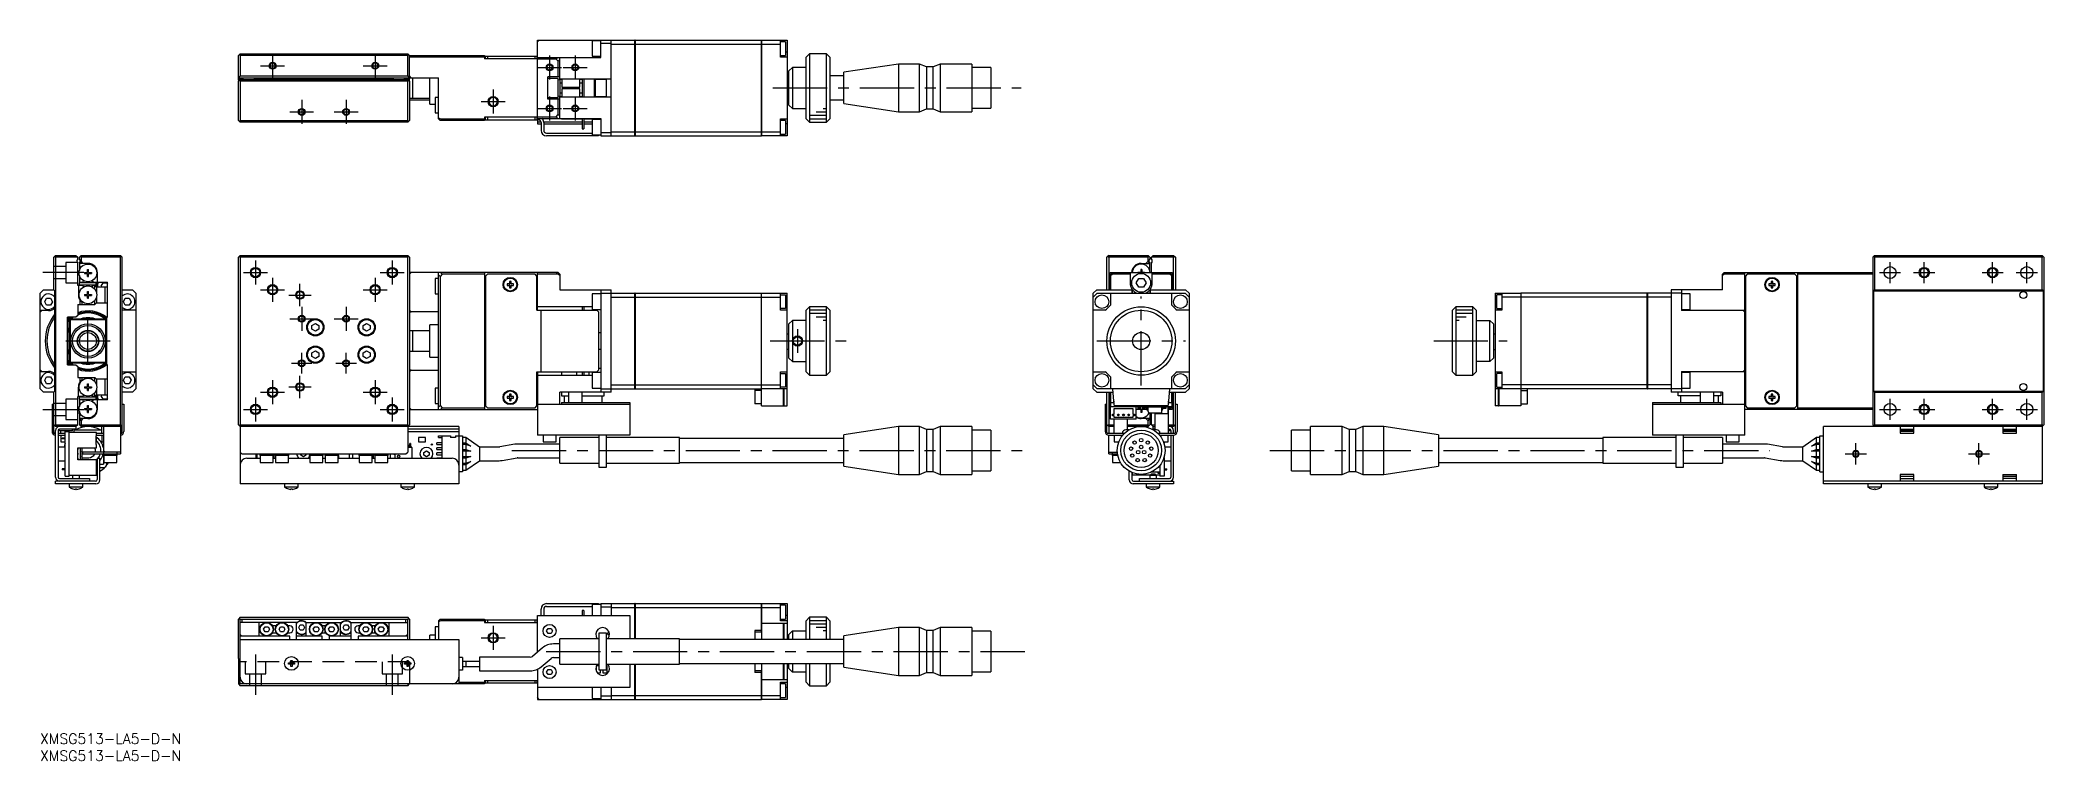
# Model space of a CAD drawing. Extents: x 0 to 586, y -8 to 203.
import ezdxf

# ---------------------------------------------------------------- set-up
doc = ezdxf.new("R2010")
doc.units = 0
doc.header["$LTSCALE"] = 0.5
doc.linetypes.add('CENTER', pattern=[50.8, 31.75, -6.35, 6.35, -6.35])
doc.linetypes.add('DASHED', pattern=[19.05, 12.7, -6.35])
for name, color, linetype in [('MSM_CENTER', 1, 'CENTER'), ('MSM_CONTINUOUS', 7, 'CONTINUOUS'), ('MSM_DASHED', 4, 'DASHED'), ('MSM_NARROW', 5, 'CONTINUOUS'), ('MSM_PART_NUMBER', 7, 'CONTINUOUS')]:
    doc.layers.add(name, color=color, linetype=linetype)
doc.styles.get("Standard").update_dxf_attribs({"font": 'txt.shx', "height": 1, "bigfont": 'bigfont.shx'})

# ---------------------------------------------------------------- blocks, each defined once
blk = doc.blocks.new('*U2')
at = {"layer": 'MSM_PART_NUMBER'}
blk.add_text('XMSG513-LA5-D-N', height=3, dxfattribs=at).set_placement((0, -3))
blk = doc.blocks.new('*U3')
at = {"layer": 'MSM_PART_NUMBER'}
blk.add_text('XMSG513-LA5-D-N', height=3, dxfattribs=at).set_placement((0, -8))

msp = doc.modelspace()

# ---------------------------------------------------------------- linework, layer by layer
at = {"layer": 'MSM_CENTER'}
for p, q in [((64.5, 195.3), (71.5, 195.3)), ((68, 198.8), (68, 191.8)), ((94.5, 195.3), (101.5, 195.3)), ((98, 198.8), (98, 191.8)), ((145.5, 194.8), (152.5, 194.8)), ((149, 198.3), (149, 191.3)), ((153, 194.8), (160, 194.8)), ((156.5, 198.3), (156.5, 191.3)), ((132.5, 188.3), (132.5, 181.3)), ((214.3, 188.8), (286.95, 188.8)), ((73, 181.8), (80, 181.8)), ((76.5, 185.3), (76.5, 178.3)), ((86, 181.8), (93, 181.8)), ((89.5, 185.3), (89.5, 178.3)), ((129, 184.8), (136, 184.8)), ((145.5, 182.8), (152.5, 182.8)), ((149, 186.3), (149, 179.3)), ((153, 182.8), (160, 182.8)), ((156.5, 186.3), (156.5, 179.3)), ((12.84, 134.8), (0.83, 134.8)), ((59.5, 134.8), (66.5, 134.8)), ((63, 138.3), (63, 131.3)), ((99.5, 134.8), (106.5, 134.8)), ((103, 138.3), (103, 131.3)), ((537.9, 134.8), (544.1, 134.8)), ((541, 131.7), (541, 137.9)), ((547.9, 134.8), (554.1, 134.8)), ((551, 131.7), (551, 137.9)), ((567.9, 134.8), (574.1, 134.8)), ((571, 131.7), (571, 137.9)), ((577.9, 134.8), (584.1, 134.8)), ((581, 131.7), (581, 137.9)), ((64.5, 129.8), (71.5, 129.8)), ((68, 133.3), (68, 126.3)), ((76, 125), (76, 131.5)), ((94.5, 129.8), (101.5, 129.8)), ((98, 133.3), (98, 126.3)), ((72.75, 128.25), (79.25, 128.25)), ((76.5, 124.8), (76.5, 117.8)), ((89.5, 124.8), (89.5, 117.8)), ((322, 101.8), (322, 127.8)), ((14, 108.3), (14, 121.3)), ((73, 121.3), (80, 121.3)), ((86, 121.3), (93, 121.3)), ((221.5, 118.3), (221.5, 111.3)), ((7.5, 114.8), (20.5, 114.8)), ((213.55, 114.8), (238, 114.8)), ((309, 114.8), (335, 114.8)), ((407.55, 114.8), (429, 114.8)), ((73.5, 108.3), (79.5, 108.3)), ((76.5, 105.3), (76.5, 111.3)), ((86.5, 108.3), (92.5, 108.3)), ((89.5, 105.3), (89.5, 111.3)), ((64.5, 99.8), (71.5, 99.8)), ((68, 103.3), (68, 96.3)), ((72.75, 101.35), (79.25, 101.35)), ((76, 98.1), (76, 104.6)), ((94.5, 99.8), (101.5, 99.8)), ((98, 103.3), (98, 96.3)), ((0.83, 94.8), (12.84, 94.8)), ((59.5, 94.8), (66.5, 94.8)), ((63, 98.3), (63, 91.3)), ((99.5, 94.8), (106.5, 94.8)), ((103, 98.3), (103, 91.3)), ((537.9, 94.8), (544.1, 94.8)), ((541, 91.7), (541, 97.9)), ((547.9, 94.8), (554.1, 94.8)), ((551, 91.7), (551, 97.9)), ((567.9, 94.8), (574.1, 94.8)), ((571, 91.7), (571, 97.9)), ((577.9, 94.8), (584.1, 94.8)), ((581, 91.7), (581, 97.9)), ((138, 82.8), (288, 82.8)), ((359.62, 82.8), (505.75, 82.8)), ((531, 78.7), (531, 84.9)), ((567, 78.7), (567, 84.9)), ((527.9, 81.8), (534.1, 81.8)), ((563.9, 81.8), (570.1, 81.8)), ((132.5, 31.5), (132.5, 24.5)), ((129, 28), (136, 28)), ((148, 24), (288, 24)), ((63, 23.13), (63, 11.33)), ((103, 23.13), (103, 11.33))]:
    msp.add_line(p, q, dxfattribs=at)
at = {"layer": 'MSM_CONTINUOUS'}
for p, q in [((145.5, 202.3), (146, 202.8)), ((145.5, 202.8), (173.95, 202.8)), ((145.5, 179.9), (145.5, 202.8)), ((161.5, 202.55), (161.5, 198.05)), ((164, 202.55), (161.5, 202.55)), ((164, 197.7), (164, 202.8)), ((167, 201.8), (164, 201.8)), ((167, 174.8), (167, 202.8)), ((167, 201.65), (173.95, 201.65)), ((173.95, 174.8), (173.95, 202.8)), ((174, 202.79), (173.95, 202.79)), ((174, 201.64), (173.95, 201.64)), ((174, 202.8), (210.95, 202.8)), ((174, 202.8), (174, 174.8)), ((174, 201.65), (210.95, 201.65)), ((210.95, 174.8), (210.95, 202.8)), ((211, 202.79), (210.95, 202.79)), ((211, 201.64), (210.95, 201.64)), ((211, 202.8), (218.5, 202.8)), ((211, 202.8), (211, 174.8)), ((211, 201.65), (216.5, 201.65)), ((216.5, 197.8), (216.5, 202.8)), ((218, 202.3), (216.5, 202.3)), ((218, 202.3), (218, 198.3)), ((218.5, 199.3), (218, 199.3)), ((218.5, 202.8), (218.5, 174.8)), ((58.5, 198.8), (58, 198.3)), ((58, 191.1), (58, 198.3)), ((58.25, 198.55), (58.5, 198.3)), ((58.5, 198.8), (107.5, 198.8)), ((58.5, 198.3), (58.5, 192.3)), ((107.5, 198.3), (58.5, 198.3)), ((108, 198.3), (107.5, 198.8)), ((107.5, 198.3), (107.75, 198.55)), ((107.5, 192.3), (107.5, 198.3)), ((108, 198.3), (130, 198.3)), ((108, 191.1), (108, 198.3)), ((130, 197.8), (108, 197.8)), ((130, 198.3), (130, 197.3)), ((145.5, 197.3), (130, 197.3)), ((130.3, 197.3), (130.3, 198.1)), ((130.3, 198.1), (145.3, 198.1)), ((130.8, 198.1), (130.8, 197.3)), ((144.8, 197.3), (144.8, 198.1)), ((145.3, 198.1), (145.3, 197.3)), ((145.5, 197.7), (164, 197.7)), ((150.89, 197.2), (145.5, 197.2)), ((150.89, 197.2), (151.39, 197.7)), ((151.5, 196.59), (150.89, 197.2)), ((152, 197.09), (151.5, 196.59)), ((151.5, 192.05), (151.5, 196.59)), ((152, 191.29), (152, 197.7)), ((161.5, 198.05), (164, 198.05)), ((216.5, 198.3), (218, 198.3)), ((218.5, 197.8), (216.5, 197.8)), ((219, 193.8), (220, 194.8)), ((219, 183.8), (219, 193.8)), ((224, 194.8), (220, 194.8)), ((220, 194.8), (220, 182.8)), ((225, 198.8), (224, 197.8)), ((224, 179.8), (224, 197.8)), ((225, 198.8), (225, 178.8)), ((230, 198.8), (225, 198.8)), ((230, 178.8), (230, 198.8)), ((231, 197.8), (230, 198.8)), ((231, 197.8), (231, 179.8)), ((251, 195.8), (235, 193.37)), ((251, 195.8), (251, 181.8)), ((257.2, 195.8), (251, 195.8)), ((257.2, 181.8), (257.2, 195.8)), ((259.2, 194.95), (257.2, 195.8)), ((259.2, 194.95), (259.2, 182.65)), ((261.2, 194.95), (259.2, 194.95)), ((263.2, 195.8), (261.2, 194.95)), ((261.2, 182.65), (261.2, 194.95)), ((263.2, 195.8), (263.2, 181.8)), ((272.5, 195.8), (263.2, 195.8)), ((272.5, 195.8), (272.5, 181.8)), ((278, 194.75), (272.5, 194.75)), ((278, 194.75), (278, 182.85)), ((58.5, 192.3), (58, 191.8)), ((58, 191.8), (116.5, 191.8)), ((58, 191.6), (59.4, 191.6)), ((58, 190.8), (58.5, 191.3)), ((58.1, 191), (58, 191.1)), ((58, 179.3), (58, 190.8)), ((58.1, 190.9), (58.1, 191.1)), ((58.5, 190.8), (58.25, 191.05)), ((59.1, 191.4), (58.4, 191.4)), ((58.5, 192.3), (107.5, 192.3)), ((58.5, 191.3), (107.5, 191.3)), ((107.5, 190.8), (58.5, 190.8)), ((58.5, 190.8), (58.5, 179.3)), ((59.4, 191.3), (59.4, 191.6)), ((103.5, 191.41), (62.5, 191.41)), ((62.5, 191.3), (62.5, 191.41)), ((103.5, 191.3), (103.5, 191.41)), ((106.6, 191.3), (106.6, 191.6)), ((108, 191.6), (106.6, 191.6)), ((107.6, 191.4), (106.9, 191.4)), ((108, 191.8), (107.5, 192.3)), ((107.5, 191.3), (108, 190.8)), ((107.75, 191.05), (107.5, 190.8)), ((107.5, 179.3), (107.5, 190.8)), ((108, 191.1), (107.9, 191)), ((107.9, 191.1), (107.9, 190.9)), ((108.5, 191.8), (108, 192.3)), ((108, 190.8), (108, 179.3)), ((109, 185.8), (109, 191.8)), ((114, 184.05), (114, 191.8)), ((116.5, 179.8), (116.5, 191.8)), ((148.5, 185.55), (148.5, 192.05)), ((152, 192.05), (148.5, 192.05)), ((151.5, 191.55), (148.5, 191.55)), ((151.5, 186.05), (151.5, 191.55)), ((152, 191.29), (151.5, 191.08)), ((167, 191.4), (152, 191.4)), ((152.1, 186.2), (152.1, 191.4)), ((152.6, 191.3), (152.1, 191.3)), ((152.1, 190.3), (152.6, 190.3)), ((152.5, 191.4), (152.5, 191.3)), ((152.6, 191.4), (152.6, 189.05)), ((152.6, 189.05), (157.8, 189.05)), ((152.6, 188.55), (152.6, 186.2)), ((157.8, 188.55), (152.6, 188.55)), ((157.8, 189.05), (157.8, 191.4)), ((158.5, 191.3), (157.8, 191.3)), ((157.8, 190.3), (158.5, 190.3)), ((157.8, 186.2), (157.8, 188.55)), ((158.5, 191.4), (158.5, 186.2)), ((159, 191.4), (159, 186.2)), ((162.1, 186.2), (162.1, 191.4)), ((162.3, 191.4), (162.3, 186.2)), ((165.5, 191.3), (162.3, 191.3)), ((165.5, 191.4), (165.5, 186.2)), ((219, 192.3), (218.5, 192.3)), ((219, 191.3), (218.5, 191.3)), ((218.5, 190.3), (219, 190.3)), ((235, 192.3), (231, 192.3)), ((235, 184.23), (235, 193.37)), ((108, 185.8), (114, 185.8)), ((108, 185.3), (114, 185.3)), ((114, 184.05), (115.5, 184.05)), ((115.5, 186.05), (115.5, 181.55)), ((116.5, 186.05), (115.5, 186.05)), ((148.5, 186.05), (151.5, 186.05)), ((152, 185.55), (148.5, 185.55)), ((151.5, 186.52), (152, 186.31)), ((151.5, 181.01), (151.5, 185.55)), ((152, 179.9), (152, 186.31)), ((152, 186.2), (167, 186.2)), ((152.6, 187.3), (152.1, 187.3)), ((152.1, 186.3), (152.6, 186.3)), ((152.5, 186.3), (152.5, 186.2)), ((158.5, 187.3), (157.8, 187.3)), ((157.8, 186.3), (158.5, 186.3)), ((162.3, 186.3), (165.5, 186.3)), ((219, 187.3), (218.5, 187.3)), ((218.5, 186.3), (219, 186.3)), ((218.5, 185.3), (219, 185.3)), ((220, 182.8), (219, 183.8)), ((220, 182.8), (224, 182.8)), ((231, 185.3), (235, 185.3)), ((235, 184.23), (251, 181.8)), ((251, 181.8), (257.2, 181.8)), ((257.2, 181.8), (259.2, 182.65)), ((259.2, 182.65), (261.2, 182.65)), ((261.2, 182.65), (263.2, 181.8)), ((263.2, 181.8), (272.5, 181.8)), ((272.5, 182.85), (278, 182.85)), ((58, 179.3), (58.5, 178.8)), ((58.25, 179.05), (58.5, 179.3)), ((58.5, 179.3), (107.5, 179.3)), ((107.5, 178.8), (58.5, 178.8)), ((107.5, 179.3), (107.75, 179.05)), ((107.5, 178.8), (108, 179.3)), ((115.5, 181.55), (116.5, 181.55)), ((116.5, 180.11), (117.11, 179.8)), ((117, 179.3), (116.5, 179.8)), ((130, 179.3), (117, 179.3)), ((117.11, 179.8), (130, 179.8)), ((117.11, 179.8), (117.61, 179.3)), ((145.5, 180.3), (130, 180.3)), ((130, 180.3), (130, 179.3)), ((130.3, 179.5), (130.3, 180.3)), ((130.3, 179.5), (145.7, 179.5)), ((130.8, 180.3), (130.8, 179.5)), ((144.8, 179.5), (144.8, 180.3)), ((145.3, 180.3), (145.3, 179.5)), ((145.5, 180.4), (150.89, 180.4)), ((145.5, 179.9), (164, 179.9)), ((145.5, 179.5), (145.5, 178.3)), ((146.49, 178.8), (145.5, 178.8)), ((145.5, 178.3), (146.5, 178.3)), ((146.5, 178.7), (146.5, 176.4)), ((158.5, 178.8), (147.3, 178.8)), ((147.3, 178.7), (147.3, 176.4)), ((147.3, 178.3), (158.5, 178.3)), ((150.89, 180.4), (151.5, 181.01)), ((151.39, 179.9), (150.89, 180.4)), ((151.5, 181.01), (152, 180.51)), ((152.5, 179.9), (152.5, 179.8)), ((152.5, 179.8), (158.5, 179.8)), ((158.5, 179.9), (158.5, 176.8)), ((158.5, 176.8), (159, 176.8)), ((159, 179.9), (159, 176.8)), ((159, 179.8), (164, 179.8)), ((161.5, 178.8), (159, 178.8)), ((159, 178.3), (161.5, 178.3)), ((161.5, 179.55), (161.5, 175.05)), ((164, 179.55), (161.5, 179.55)), ((164, 179.9), (164, 174.8)), ((167, 175.95), (173.95, 175.95)), ((174, 175.96), (173.95, 175.96)), ((174, 175.95), (210.95, 175.95)), ((211, 175.96), (210.95, 175.96)), ((211, 175.95), (216.5, 175.95)), ((216.5, 179.8), (218.5, 179.8)), ((216.5, 174.8), (216.5, 179.8)), ((218, 179.3), (216.5, 179.3)), ((218, 179.3), (218, 175.3)), ((218.5, 178.3), (218, 178.3)), ((224, 179.8), (225, 178.8)), ((225, 178.8), (230, 178.8)), ((230, 178.8), (231, 179.8)), ((148.1, 175.6), (161.5, 175.6)), ((163.3, 174.8), (148.1, 174.8)), ((161.5, 175.05), (164, 175.05)), ((162.8, 174.8), (162.8, 175.05)), ((163.3, 175.05), (163.3, 174.8)), ((164, 175.8), (167, 175.8)), ((164, 174.8), (173.95, 174.8)), ((174, 174.81), (173.95, 174.81)), ((174, 174.8), (210.95, 174.8)), ((211, 174.81), (210.95, 174.81)), ((218.5, 174.8), (211, 174.8)), ((216.5, 175.3), (218, 175.3)), ((4, 139.3), (4.5, 139.8)), ((4, 129.8), (4, 139.3)), ((4.25, 139.55), (4.5, 139.3)), ((4.5, 139.8), (10.5, 139.8)), ((4.5, 139.3), (4.5, 90.3)), ((11, 139.3), (4.5, 139.3)), ((10.5, 139.8), (11, 139.3)), ((11, 138.86), (11, 139.3)), ((11, 131), (11, 137.54)), ((11.4, 134.8), (11, 134.8)), ((11.5, 139.3), (12, 139.8)), ((11.5, 138.86), (11.5, 139.3)), ((11.5, 137.54), (11.5, 135.41)), ((14, 137.5), (11.5, 137.5)), ((12, 138.1), (11.58, 137.5)), ((11.75, 139.55), (12, 139.3)), ((12, 139.8), (23.5, 139.8)), ((12, 139.3), (12, 138.1)), ((23.5, 139.3), (12, 139.3)), ((12.6, 137.5), (12, 138.1)), ((13, 134.84), (13.8, 134.84)), ((13, 134.84), (13, 134.56)), ((13.53, 134.56), (13.53, 134.84)), ((13.86, 135.7), (14.15, 135.7)), ((13.86, 134.91), (13.86, 135.7)), ((14.15, 135.17), (13.86, 135.17)), ((14.15, 134.91), (14.15, 135.7)), ((14.21, 134.84), (15, 134.84)), ((14.47, 134.56), (14.47, 134.84)), ((15, 134.84), (15, 134.56)), ((24, 139.3), (23.5, 139.8)), ((23.5, 139.3), (23.75, 139.55)), ((23.5, 90.3), (23.5, 139.3)), ((24, 88), (24, 139.3)), ((58, 139.3), (58.5, 139.8)), ((58, 90.3), (58, 139.3)), ((58.25, 139.55), (58.5, 139.3)), ((58.5, 139.8), (107.5, 139.8)), ((58.5, 139.3), (58.5, 90.3)), ((107.5, 139.3), (58.5, 139.3)), ((107.5, 139.8), (108, 139.3)), ((107.5, 139.3), (107.75, 139.55)), ((107.5, 90.3), (107.5, 139.3)), ((108, 139.3), (108, 90.3)), ((108, 134.3), (108.5, 134.8)), ((151.5, 134.8), (108, 134.8)), ((116.5, 94.8), (116.5, 134.8)), ((117.11, 134.8), (117.61, 134.3)), ((130, 134.8), (130, 94.8)), ((145.5, 123.8), (145.5, 134.8)), ((151.39, 134.3), (150.89, 134.8)), ((151.5, 134.8), (152, 134.3)), ((312.5, 139.8), (312, 139.3)), ((312, 129.8), (312, 139.3)), ((312.25, 139.55), (312.5, 139.3)), ((312.5, 139.8), (324, 139.8)), ((324, 139.3), (312.5, 139.3)), ((312.5, 139.3), (312.5, 129.8)), ((313, 134.8), (312.5, 134.3)), ((313, 134.8), (331, 134.8)), ((313.1, 134.3), (313.6, 134.8)), ((313.5, 134.7), (313.5, 134.8)), ((314.21, 134.8), (313.71, 134.3)), ((318.75, 134.8), (318.75, 131.8)), ((321, 134.8), (321, 134.84)), ((321.8, 134.84), (321, 134.84)), ((321.53, 134.84), (321.54, 134.8)), ((322.15, 135.7), (321.86, 135.7)), ((321.86, 135.7), (321.86, 134.91)), ((322.15, 135.17), (321.86, 135.17)), ((322, 137.5), (324.5, 137.5)), ((322.15, 135.7), (322.15, 134.91)), ((323, 134.84), (322.21, 134.84)), ((322.47, 134.84), (322.46, 134.8)), ((323, 134.8), (323, 134.84)), ((324, 138.1), (323.4, 137.5)), ((324.5, 139.3), (324, 139.8)), ((324, 139.3), (324.25, 139.55)), ((324, 138.1), (324, 139.3)), ((324.42, 137.5), (324, 138.1)), ((324.5, 139.3), (324.5, 138.86)), ((324.5, 135.41), (324.5, 137.54)), ((325, 139.3), (325.5, 139.8)), ((325, 138.86), (325, 139.3)), ((331.5, 139.3), (325, 139.3)), ((325, 134.8), (325, 137.54)), ((325.25, 131.8), (325.25, 134.8)), ((325.5, 139.8), (331.5, 139.8)), ((330.29, 134.3), (329.79, 134.8)), ((330.4, 134.8), (330.9, 134.3)), ((330.5, 134.7), (330.5, 134.8)), ((331.5, 134.3), (331, 134.8)), ((331.5, 139.8), (332, 139.3)), ((331.5, 139.3), (331.75, 139.55)), ((331.5, 129.8), (331.5, 139.3)), ((332, 139.3), (332, 129.8)), ((492, 134.3), (492.5, 134.8)), ((492.5, 134.8), (536, 134.8)), ((493.11, 134.8), (492.61, 134.3)), ((498.5, 87.3), (498.5, 134.8)), ((514, 94.8), (514, 134.8)), ((536.5, 139.8), (536, 139.3)), ((536, 139.3), (536, 90.3)), ((536.25, 139.55), (536.5, 139.3)), ((536.5, 139.8), (585.5, 139.8)), ((536.5, 139.3), (536.5, 129.8)), ((585.5, 139.3), (536.5, 139.3)), ((586, 139.3), (585.5, 139.8)), ((585.5, 139.3), (585.75, 139.55)), ((585.5, 129.8), (585.5, 139.3)), ((586, 139.3), (586, 90.3)), ((1, 129.8), (0, 128.8)), ((1, 129.8), (4, 129.8)), ((4.35, 129.45), (4, 129.8)), ((4.35, 100.15), (4.35, 129.45)), ((12.46, 131), (11, 131)), ((11.2, 131), (11.2, 128.3)), ((11.39, 131.8), (11.39, 131.2)), ((16.39, 131.8), (11.39, 131.8)), ((11.39, 131.2), (16.39, 131.2)), ((11.5, 133.99), (11.5, 132)), ((11.5, 132), (12.46, 132)), ((12.46, 132), (12.63, 132.29)), ((12.46, 131), (12.63, 130.71)), ((13, 134.56), (13.8, 134.56)), ((13.86, 133.7), (13.86, 134.5)), ((13.86, 134.23), (14.15, 134.23)), ((13.86, 133.7), (14.15, 133.7)), ((13.86, 129.3), (14.15, 129.3)), ((13.86, 128.5), (13.86, 129.3)), ((14.15, 133.7), (14.15, 134.5)), ((14.15, 128.5), (14.15, 129.3)), ((14.21, 134.56), (15, 134.56)), ((15.37, 132.29), (15.54, 132)), ((15.37, 130.71), (15.54, 131)), ((15.54, 132), (19.7, 132)), ((16, 131), (15.54, 131)), ((16, 129.96), (16, 131)), ((16, 131), (16.5, 130.5)), ((16.39, 131.2), (16.39, 131.8)), ((16.5, 130.5), (16.5, 129.01)), ((19.7, 130.5), (16.5, 130.5)), ((16.8, 132), (16.8, 134.7)), ((17.85, 130.8), (18.42, 131.8)), ((18.02, 130.5), (17.85, 130.8)), ((18.42, 131.8), (19.58, 131.8)), ((19, 126), (19, 130.5)), ((19.58, 131.8), (19.7, 131.59)), ((19.7, 121.8), (19.7, 132)), ((24, 129.8), (27, 129.8)), ((28, 128.8), (27, 129.8)), ((115.5, 133.05), (115.5, 128.55)), ((116.5, 133.05), (115.5, 133.05)), ((117, 133.69), (116.5, 134.19)), ((117.61, 134.3), (117, 133.69)), ((117, 133.69), (117, 95.91)), ((130, 134.3), (117.61, 134.3)), ((130.8, 134.3), (130.3, 133.8)), ((130.3, 133.8), (130.3, 95.8)), ((144.8, 134.3), (130.8, 134.3)), ((137.26, 131.54), (136.58, 131.54)), ((136.58, 131.06), (137.26, 131.06)), ((137.26, 132.22), (137.26, 131.54)), ((137.26, 131.06), (137.26, 130.38)), ((137.74, 131.54), (137.74, 132.22)), ((138.42, 131.54), (137.74, 131.54)), ((137.74, 130.38), (137.74, 131.06)), ((137.74, 131.06), (138.42, 131.06)), ((145.3, 133.8), (144.8, 134.3)), ((145.3, 123.8), (145.3, 133.8)), ((151.39, 134.3), (145.5, 134.3)), ((152, 133.99), (151.39, 134.3)), ((152, 134.3), (152, 129.8)), ((152, 129.8), (167, 129.8)), ((164, 129.8), (164, 99.8)), ((167, 99.8), (167, 129.8)), ((309, 129.8), (308, 128.8)), ((309, 129.8), (319.4, 129.8)), ((312.7, 134.3), (313.1, 134.3)), ((312.7, 129.8), (312.7, 134.3)), ((313.1, 133.8), (312.7, 133.8)), ((313.71, 134.3), (313.1, 133.99)), ((313.1, 129.8), (313.1, 134.3)), ((318.75, 134.3), (313.71, 134.3)), ((319.4, 128.8), (319.4, 129.8)), ((319.51, 128.8), (319.51, 129.71)), ((320.56, 131.8), (321.28, 133.05)), ((321.28, 130.55), (320.56, 131.8)), ((321.28, 133.05), (322.72, 133.05)), ((322.72, 130.55), (321.28, 130.55)), ((322.72, 133.05), (323.44, 131.8)), ((323.44, 131.8), (322.72, 130.55)), ((324.49, 129.71), (324.49, 128.8)), ((324.6, 129.8), (324.6, 128.8)), ((324.6, 129.8), (335, 129.8)), ((330.29, 134.3), (325.25, 134.3)), ((330.9, 133.99), (330.29, 134.3)), ((330.9, 134.3), (331.3, 134.3)), ((330.9, 134.3), (330.9, 129.8)), ((331.3, 133.8), (330.9, 133.8)), ((331.3, 134.3), (331.3, 129.8)), ((336, 128.8), (335, 129.8)), ((477, 129.8), (477, 99.8)), ((492, 129.8), (477, 129.8)), ((480, 129.8), (480, 123.7)), ((492.61, 134.3), (492, 133.99)), ((492, 129.8), (492, 134.3)), ((498.5, 134.3), (492.61, 134.3)), ((498.7, 129.05), (498.5, 129.05)), ((499.2, 134.3), (498.7, 133.8)), ((498.7, 133.8), (498.7, 95.8)), ((513.2, 134.3), (499.2, 134.3)), ((506.26, 131.54), (505.58, 131.54)), ((505.58, 131.06), (506.26, 131.06)), ((506.26, 132.22), (506.26, 131.54)), ((506.26, 131.06), (506.26, 130.38)), ((506.74, 131.54), (506.74, 132.22)), ((507.42, 131.54), (506.74, 131.54)), ((506.74, 130.38), (506.74, 131.06)), ((506.74, 131.06), (507.42, 131.06)), ((513.7, 133.8), (513.2, 134.3)), ((513.7, 95.8), (513.7, 133.8)), ((514, 129.05), (513.7, 129.05)), ((536, 134.3), (514, 134.3)), ((536.5, 129.8), (536.15, 129.45)), ((536.15, 129.45), (536.15, 100.15)), ((536.15, 129.45), (585.85, 129.45)), ((536.5, 129.8), (585.5, 129.8)), ((585.85, 129.45), (585.5, 129.8)), ((585.85, 100.15), (585.85, 129.45)), ((0, 100.8), (0, 128.8)), ((0, 123.2), (0.5, 123.7)), ((2.5, 123.7), (0, 123.7)), ((1.35, 126.3), (1.92, 127.3)), ((1.92, 125.3), (1.35, 126.3)), ((1.92, 127.3), (3.08, 127.3)), ((3.08, 125.3), (1.92, 125.3)), ((3.08, 127.3), (3.65, 126.3)), ((3.65, 126.3), (3.08, 125.3)), ((11, 125.5), (16, 125.5)), ((11, 125.5), (11, 122.3)), ((11.7, 125.5), (11.7, 126.7)), ((12.2, 126.16), (12.2, 125.5)), ((13, 128.44), (13.8, 128.44)), ((13, 128.44), (13, 128.15)), ((13, 128.15), (13.8, 128.15)), ((13.53, 128.15), (13.53, 128.44)), ((14.15, 128.77), (13.86, 128.77)), ((13.86, 127.3), (13.86, 128.09)), ((13.86, 127.83), (14.15, 127.83)), ((13.86, 127.3), (14.15, 127.3)), ((14.15, 127.3), (14.15, 128.09)), ((14.21, 128.44), (15, 128.44)), ((14.21, 128.15), (15, 128.15)), ((14.47, 128.15), (14.47, 128.44)), ((15, 128.44), (15, 128.15)), ((16, 125.5), (16, 126.64)), ((16.5, 126), (16, 125.5)), ((16.5, 127.59), (16.5, 126)), ((16.5, 126), (19.7, 126)), ((28, 123.8), (24, 123.8)), ((24.35, 126.3), (24.92, 127.3)), ((24.92, 125.3), (24.35, 126.3)), ((24.92, 127.3), (26.08, 127.3)), ((26.08, 125.3), (24.92, 125.3)), ((26.08, 127.3), (26.65, 126.3)), ((26.65, 126.3), (26.08, 125.3)), ((28, 128.8), (28, 100.8)), ((108.5, 123.29), (108, 123.79)), ((108, 123.11), (108.5, 123.29)), ((116.5, 123.29), (108.5, 123.29)), ((115.5, 128.55), (116.5, 128.55)), ((130.3, 124.8), (130, 124.8)), ((161.5, 124.8), (145.3, 124.8)), ((145.3, 123.8), (162.8, 123.8)), ((146.5, 105.8), (146.5, 123.8)), ((158.5, 124.8), (158.5, 123.8)), ((159, 124.8), (159, 123.8)), ((161.5, 128.55), (161.5, 124.05)), ((164, 128.55), (161.5, 128.55)), ((161.5, 124.05), (164, 124.05)), ((163.3, 123.3), (162.8, 123.8)), ((163.3, 123.3), (163.3, 106.3)), ((164, 128.8), (173.95, 128.8)), ((167, 127.65), (173.95, 127.65)), ((173.95, 100.8), (173.95, 128.8)), ((174, 128.79), (173.95, 128.79)), ((174, 127.64), (173.95, 127.64)), ((174, 128.8), (210.95, 128.8)), ((174, 128.8), (174, 100.8)), ((174, 127.65), (210.95, 127.65)), ((210.95, 96.8), (210.95, 128.8)), ((211, 128.79), (210.95, 128.79)), ((211, 127.64), (210.95, 127.64)), ((211, 95.8), (211, 128.8)), ((211, 128.8), (218.5, 128.8)), ((211, 127.65), (216.5, 127.65)), ((216.5, 123.8), (216.5, 128.8)), ((216.5, 128.3), (218, 128.3)), ((218, 124.3), (216.5, 124.3)), ((218.5, 123.8), (216.5, 123.8)), ((218, 128.3), (218, 124.3)), ((218.5, 125.3), (218, 125.3)), ((218.5, 95.8), (218.5, 128.8)), ((225, 124.8), (224, 123.8)), ((224, 105.8), (224, 123.8)), ((225, 124.8), (225, 104.8)), ((230, 124.8), (225, 124.8)), ((230, 104.8), (230, 124.8)), ((231, 123.8), (230, 124.8)), ((231, 123.8), (231, 105.8)), ((308, 100.8), (308, 128.8)), ((311.5, 123.8), (308, 123.8)), ((309.15, 128.8), (334.85, 128.8)), ((313, 128.8), (313, 125.3)), ((331, 125.3), (331, 128.8)), ((336, 123.8), (332.5, 123.8)), ((336, 128.8), (336, 100.8)), ((414, 124.8), (413, 123.8)), ((413, 105.8), (413, 123.8)), ((414, 124.8), (414, 104.8)), ((419, 124.8), (414, 124.8)), ((419, 104.8), (419, 124.8)), ((420, 123.8), (419, 124.8)), ((420, 123.8), (420, 105.8)), ((425.5, 128.8), (425.5, 95.8)), ((425.5, 128.8), (433, 128.8)), ((425.5, 125.3), (426, 125.3)), ((427.5, 123.8), (425.5, 123.8)), ((426, 124.3), (426, 128.3)), ((427.5, 128.3), (426, 128.3)), ((426, 124.3), (427.5, 124.3)), ((427.5, 128.8), (427.5, 123.8)), ((433, 127.65), (427.5, 127.65)), ((433, 128.8), (433, 95.8)), ((433, 128.79), (433.05, 128.79)), ((433, 127.64), (433.05, 127.64)), ((470, 128.8), (433.05, 128.8)), ((433.05, 128.8), (433.05, 96.8)), ((470, 127.65), (433.05, 127.65)), ((470, 100.8), (470, 128.8)), ((470, 128.79), (470.05, 128.79)), ((470, 127.64), (470.05, 127.64)), ((470.05, 128.8), (470.05, 100.8)), ((480, 128.8), (470.05, 128.8)), ((477, 127.65), (470.05, 127.65)), ((482.5, 128.55), (480, 128.55)), ((480, 124.05), (482.5, 124.05)), ((498.5, 123.7), (480, 123.7)), ((482.5, 124.05), (482.5, 128.55)), ((498, 123.7), (498.5, 123.2)), ((498.7, 124.8), (498.5, 124.8)), ((498.7, 123.8), (498.5, 123.8)), ((514, 128.55), (513.7, 128.55)), ((8, 107.8), (8, 121.8)), ((10.5, 121.8), (8, 121.8)), ((8.5, 120.5), (9.3, 121.3)), ((8.5, 109.1), (8.5, 120.5)), ((8.8, 120.8), (8.8, 108.8)), ((19, 121), (9, 121)), ((9.3, 121.3), (18.7, 121.3)), ((11, 122.3), (10.5, 121.8)), ((17.2, 117.78), (17.2, 117.96)), ((17.2, 117.78), (17.43, 117.55)), ((17.43, 117.72), (17.43, 117.55)), ((17.43, 117.55), (17.56, 117.55)), ((18.7, 121.3), (19.5, 120.5)), ((19.2, 108.8), (19.2, 120.8)), ((19.5, 107.8), (19.5, 121.8)), ((19.5, 121.8), (19.7, 121.8)), ((79.5, 119.38), (80.5, 119.95)), ((79.5, 118.22), (79.5, 119.38)), ((80.5, 117.65), (79.5, 118.22)), ((80.5, 119.95), (81.5, 119.38)), ((81.5, 118.22), (80.5, 117.65)), ((81.5, 119.38), (81.5, 118.22)), ((94.5, 119.38), (95.5, 119.95)), ((94.5, 118.22), (94.5, 119.38)), ((95.5, 117.65), (94.5, 118.22)), ((95.5, 119.95), (96.5, 119.38)), ((96.5, 118.22), (95.5, 117.65)), ((96.5, 119.38), (96.5, 118.22)), ((114, 117.8), (108, 117.8)), ((109, 111.8), (109, 117.8)), ((114, 110.05), (114, 119.55)), ((116.5, 119.55), (114, 119.55)), ((130, 123.05), (130.3, 123.05)), ((130.2, 119.8), (130, 119.6)), ((130.3, 119.8), (130.2, 119.8)), ((130.2, 119.8), (130.2, 109.8)), ((163.3, 117.3), (164, 117.3)), ((219, 119.8), (220, 120.8)), ((219, 109.8), (219, 119.8)), ((224, 120.8), (220, 120.8)), ((220, 120.8), (220, 108.8)), ((420, 120.8), (424, 120.8)), ((425, 119.8), (424, 120.8)), ((424, 108.8), (424, 120.8)), ((425, 119.8), (425, 109.8)), ((498.7, 122.3), (498.5, 122.3)), ((513.7, 123.05), (514, 123.05)), ((513.8, 119.8), (513.7, 119.8)), ((513.8, 109.8), (513.8, 119.8)), ((514, 119.6), (513.8, 119.8)), ((17.43, 112.05), (17.2, 111.83)), ((17.2, 111.64), (17.2, 111.83)), ((17.43, 112.05), (17.43, 111.88)), ((17.56, 112.05), (17.43, 112.05)), ((79.5, 111.38), (80.5, 111.95)), ((79.5, 110.22), (79.5, 111.38)), ((80.5, 111.95), (81.5, 111.38)), ((81.5, 111.38), (81.5, 110.22)), ((94.5, 111.38), (95.5, 111.95)), ((94.5, 110.22), (94.5, 111.38)), ((95.5, 111.95), (96.5, 111.38)), ((96.5, 111.38), (96.5, 110.22)), ((108, 111.8), (114, 111.8)), ((164, 112.3), (163.3, 112.3)), ((219, 116.8), (218.5, 116.8)), ((219, 112.3), (218.5, 112.3)), ((425.5, 116.8), (425, 116.8)), ((425, 112.3), (425.5, 112.3)), ((0.5, 105.9), (0, 106.4)), ((0, 105.9), (2.5, 105.9)), ((8, 107.8), (10.5, 107.8)), ((9.3, 108.3), (8.5, 109.1)), ((9, 108.6), (19, 108.6)), ((18.7, 108.3), (9.3, 108.3)), ((10.5, 107.8), (11, 107.3)), ((11, 107.3), (11, 104.1)), ((19.5, 109.1), (18.7, 108.3)), ((19.7, 107.8), (19.5, 107.8)), ((19.7, 97.6), (19.7, 107.8)), ((24, 105.8), (28, 105.8)), ((80.5, 109.65), (79.5, 110.22)), ((81.5, 110.22), (80.5, 109.65)), ((95.5, 109.65), (94.5, 110.22)), ((96.5, 110.22), (95.5, 109.65)), ((108.5, 106.31), (108, 106.49)), ((108, 105.81), (108.5, 106.31)), ((108.5, 106.31), (116.5, 106.31)), ((114, 110.05), (116.5, 110.05)), ((130, 110), (130.2, 109.8)), ((130.3, 106.55), (130, 106.55)), ((130.2, 109.8), (130.3, 109.8)), ((145.3, 95.8), (145.3, 105.8)), ((145.3, 105.8), (162.8, 105.8)), ((145.5, 105.8), (145.5, 87.3)), ((152.5, 105.8), (152.5, 104.8)), ((157, 104.8), (157, 105.8)), ((158.5, 105.8), (158.5, 104.8)), ((159, 105.8), (159, 104.8)), ((160.5, 105.8), (160.5, 104.8)), ((161.5, 105.55), (161.5, 101.05)), ((164, 105.55), (161.5, 105.55)), ((162.8, 105.8), (163.3, 106.3)), ((164, 106.8), (163.3, 106.8)), ((216.5, 105.8), (218.5, 105.8)), ((216.5, 100.8), (216.5, 105.8)), ((220, 108.8), (219, 109.8)), ((220, 108.8), (224, 108.8)), ((224, 105.8), (225, 104.8)), ((230, 104.8), (231, 105.8)), ((308, 105.8), (311.5, 105.8)), ((332.5, 105.8), (336, 105.8)), ((413, 105.8), (414, 104.8)), ((419, 104.8), (420, 105.8)), ((424, 108.8), (420, 108.8)), ((424, 108.8), (425, 109.8)), ((425.5, 105.8), (427.5, 105.8)), ((427.5, 105.8), (427.5, 100.8)), ((480, 105.9), (498.5, 105.9)), ((480, 105.9), (480, 99.8)), ((482.5, 105.55), (480, 105.55)), ((482.5, 101.05), (482.5, 105.55)), ((498.5, 106.4), (498, 105.9)), ((498.5, 107.3), (498.7, 107.3)), ((498.7, 105.8), (498.5, 105.8)), ((513.7, 109.8), (513.8, 109.8)), ((514, 106.55), (513.7, 106.55)), ((513.8, 109.8), (514, 110)), ((0, 100.8), (1, 99.8)), ((4, 99.8), (1, 99.8)), ((1.35, 103.3), (1.92, 104.3)), ((1.92, 102.3), (1.35, 103.3)), ((1.92, 104.3), (3.08, 104.3)), ((3.08, 102.3), (1.92, 102.3)), ((3.08, 104.3), (3.65, 103.3)), ((3.65, 103.3), (3.08, 102.3)), ((4, 99.8), (4.35, 100.15)), ((4, 88), (4, 99.8)), ((11, 104.1), (16, 104.1)), ((11.2, 98.6), (11.2, 101.3)), ((11.7, 102.9), (11.7, 104.1)), ((12.2, 104.1), (12.2, 103.44)), ((13, 101.44), (13.8, 101.44)), ((13, 101.44), (13, 101.15)), ((13, 101.15), (13.8, 101.15)), ((13.53, 101.15), (13.53, 101.44)), ((13.86, 102.3), (14.15, 102.3)), ((13.86, 101.5), (13.86, 102.3)), ((14.15, 101.77), (13.86, 101.77)), ((13.86, 100.3), (13.86, 101.09)), ((13.86, 100.83), (14.15, 100.83)), ((13.86, 100.3), (14.15, 100.3)), ((14.15, 101.5), (14.15, 102.3)), ((14.15, 100.3), (14.15, 101.09)), ((14.21, 101.44), (15, 101.44)), ((14.21, 101.15), (15, 101.15)), ((14.47, 101.15), (14.47, 101.44)), ((15, 101.44), (15, 101.15)), ((16, 102.96), (16, 104.1)), ((16, 104.1), (16.5, 103.6)), ((16, 98.6), (16, 99.64)), ((16.5, 103.6), (16.5, 102.01)), ((19.7, 103.6), (16.5, 103.6)), ((16.5, 100.59), (16.5, 99.1)), ((19, 99.1), (19, 103.6)), ((27, 99.8), (24, 99.8)), ((24.35, 103.3), (24.92, 104.3)), ((24.92, 102.3), (24.35, 103.3)), ((24.92, 104.3), (26.08, 104.3)), ((26.08, 102.3), (24.92, 102.3)), ((26.08, 104.3), (26.65, 103.3)), ((26.65, 103.3), (26.08, 102.3)), ((27, 99.8), (28, 100.8)), ((115.5, 101.05), (115.5, 96.55)), ((116.5, 101.05), (115.5, 101.05)), ((130, 104.8), (130.3, 104.8)), ((145.3, 104.8), (161.5, 104.8)), ((152, 96.3), (152, 99.8)), ((167, 99.8), (152, 99.8)), ((152.5, 99.8), (152.5, 98.8)), ((154.5, 99.8), (154.5, 96.8)), ((158.5, 96.8), (158.5, 99.8)), ((161.5, 101.05), (164, 101.05)), ((164, 100.8), (173.95, 100.8)), ((165, 98.8), (165, 99.8)), ((167, 101.95), (173.95, 101.95)), ((174, 101.96), (173.95, 101.96)), ((174, 100.81), (173.95, 100.81)), ((174, 101.95), (210.95, 101.95)), ((174, 100.8), (210.95, 100.8)), ((209, 100.8), (209, 96.4)), ((210.95, 100.3), (209, 100.3)), ((211, 101.96), (210.95, 101.96)), ((211, 100.81), (210.95, 100.81)), ((211, 101.95), (216.5, 101.95)), ((218.5, 100.8), (211, 100.8)), ((216.5, 105.3), (218, 105.3)), ((218, 101.3), (216.5, 101.3)), ((217.45, 95.8), (217.45, 100.8)), ((217.5, 100.8), (217.5, 95.8)), ((218, 105.3), (218, 101.3)), ((218.5, 104.3), (218, 104.3)), ((225, 104.8), (230, 104.8)), ((308, 100.8), (309, 99.8)), ((309, 99.8), (313.82, 99.8)), ((334.85, 100.8), (309.15, 100.8)), ((312, 88), (312, 99.8)), ((312.5, 99.8), (312.5, 90.3)), ((312.7, 95.3), (312.7, 99.8)), ((313, 104.3), (313, 100.8)), ((313.1, 96.8), (313.1, 99.8)), ((314.08, 96.08), (313.75, 100.8)), ((330.25, 100.8), (329.92, 96.08)), ((330.18, 99.8), (335, 99.8)), ((330.9, 99.8), (330.9, 96.8)), ((331, 100.8), (331, 104.3)), ((331.3, 99.8), (331.3, 95.3)), ((331.5, 90.3), (331.5, 99.8)), ((332, 88), (332, 99.8)), ((335, 99.8), (336, 100.8)), ((414, 104.8), (419, 104.8)), ((425.5, 104.3), (426, 104.3)), ((433, 100.8), (425.5, 100.8)), ((426, 101.3), (426, 105.3)), ((427.5, 105.3), (426, 105.3)), ((426, 101.3), (427.5, 101.3)), ((426.5, 95.8), (426.5, 100.8)), ((426.55, 100.8), (426.55, 95.8)), ((433, 101.95), (427.5, 101.95)), ((433, 101.96), (433.05, 101.96)), ((433, 100.81), (433.05, 100.81)), ((470, 101.95), (433.05, 101.95)), ((470, 100.8), (433.05, 100.8)), ((433.05, 100.3), (435, 100.3)), ((435, 96.4), (435, 100.8)), ((470, 101.96), (470.05, 101.96)), ((470, 100.81), (470.05, 100.81)), ((477, 101.95), (470.05, 101.95)), ((480, 100.8), (470.05, 100.8)), ((492, 99.8), (477, 99.8)), ((479, 98.8), (479, 99.8)), ((480, 101.05), (482.5, 101.05)), ((485.5, 99.8), (485.5, 96.8)), ((489.5, 96.8), (489.5, 99.8)), ((491.5, 99.8), (491.5, 98.8)), ((492, 99.8), (492, 96.3)), ((498.5, 104.8), (498.7, 104.8)), ((498.5, 100.55), (498.7, 100.55)), ((513.7, 101.05), (514, 101.05)), ((513.7, 100.55), (514, 100.55)), ((536.15, 100.15), (536.5, 99.8)), ((536.15, 100.15), (585.85, 100.15)), ((536.5, 99.8), (536.5, 90.3)), ((536.5, 99.8), (585.5, 99.8)), ((585.5, 99.8), (585.85, 100.15)), ((585.5, 90.3), (585.5, 99.8)), ((3.5, 96.3), (3.5, 88.3)), ((3.5, 96.3), (4, 96.3)), ((11, 90.3), (11, 98.6)), ((12.46, 98.6), (11, 98.6)), ((11.4, 94.8), (11, 94.8)), ((11.39, 98.4), (11.39, 97.8)), ((16.39, 98.4), (11.39, 98.4)), ((11.39, 97.8), (16.39, 97.8)), ((12.46, 97.6), (11.5, 97.6)), ((11.5, 97.6), (11.5, 95.61)), ((11.5, 94.19), (11.5, 90.3)), ((12.63, 98.89), (12.46, 98.6)), ((12.63, 97.31), (12.46, 97.6)), ((13, 95.04), (13.8, 95.04)), ((13, 95.04), (13, 94.75)), ((13, 94.75), (13.8, 94.75)), ((13.53, 94.75), (13.53, 95.04)), ((13.86, 95.9), (14.15, 95.9)), ((13.86, 95.1), (13.86, 95.9)), ((14.15, 95.37), (13.86, 95.37)), ((13.86, 93.9), (13.86, 94.69)), ((13.86, 94.43), (14.15, 94.43)), ((13.86, 93.9), (14.15, 93.9)), ((14.15, 95.1), (14.15, 95.9)), ((14.15, 93.9), (14.15, 94.69)), ((14.21, 95.04), (15, 95.04)), ((14.21, 94.75), (15, 94.75)), ((14.47, 94.75), (14.47, 95.04)), ((15, 95.04), (15, 94.75)), ((15.54, 98.6), (15.37, 98.89)), ((15.54, 97.6), (15.37, 97.31)), ((16, 98.6), (15.54, 98.6)), ((19.7, 97.6), (15.54, 97.6)), ((16.5, 99.1), (16, 98.6)), ((16.39, 97.8), (16.39, 98.4)), ((16.5, 99.1), (19.7, 99.1)), ((16.8, 94.9), (16.8, 97.6)), ((17.85, 98.8), (18.02, 99.1)), ((18.42, 97.8), (17.85, 98.8)), ((19.58, 97.8), (18.42, 97.8)), ((19.7, 98.01), (19.58, 97.8)), ((24, 96.3), (24.5, 96.3)), ((24.5, 96.3), (24.5, 88.3)), ((108.5, 94.8), (108, 95.3)), ((108, 94.8), (145.5, 94.8)), ((115.5, 96.55), (116.5, 96.55)), ((116.5, 95.41), (117, 95.91)), ((117, 95.91), (117.61, 95.3)), ((117.61, 95.3), (117.11, 94.8)), ((117.61, 95.3), (130, 95.3)), ((130.3, 95.8), (130.8, 95.3)), ((130.8, 95.3), (144.8, 95.3)), ((137.26, 98.54), (136.58, 98.54)), ((136.58, 98.06), (137.26, 98.06)), ((137.26, 99.22), (137.26, 98.54)), ((137.26, 98.06), (137.26, 97.38)), ((137.74, 98.54), (137.74, 99.22)), ((138.42, 98.54), (137.74, 98.54)), ((137.74, 97.38), (137.74, 98.06)), ((137.74, 98.06), (138.42, 98.06)), ((144.8, 95.3), (145.3, 95.8)), ((145.5, 96.3), (172.5, 96.3)), ((152.5, 98.8), (154.5, 98.8)), ((152.5, 96.8), (152.5, 96.3)), ((152.5, 96.8), (172.5, 96.8)), ((153.25, 98.8), (153.25, 96.8)), ((158.5, 98.8), (165, 98.8)), ((164.25, 98.8), (164.25, 96.8)), ((172.5, 96.8), (172.5, 87.3)), ((211, 96.4), (209, 96.4)), ((211, 96.8), (210.95, 96.8)), ((211, 95.8), (217.45, 95.8)), ((217.5, 95.85), (217.45, 95.85)), ((217.5, 95.8), (218.5, 95.8)), ((311.5, 96.3), (311.5, 88.3)), ((311.5, 96.3), (312, 96.3)), ((312.5, 95.3), (313, 94.8)), ((312.7, 95.8), (313, 95.8)), ((313.08, 95.3), (312.7, 95.3)), ((313, 96.8), (313, 95.6)), ((313, 96.8), (314.03, 96.8)), ((313, 95.6), (331, 95.6)), ((313, 94.8), (313.08, 94.8)), ((313.08, 91.9), (313.08, 95.6)), ((314, 97.22), (314, 96.8)), ((314.08, 93.45), (314.08, 95.1)), ((314.08, 95.1), (319.58, 95.1)), ((329.62, 95.8), (314.38, 95.8)), ((319.58, 95.1), (319.58, 93.45)), ((320.58, 91.9), (320.58, 95.6)), ((323.59, 94.8), (320.58, 94.8)), ((321, 95.6), (321, 94.75)), ((321.75, 95.17), (321, 95.17)), ((321.75, 95.05), (321, 95.05)), ((321.8, 94.75), (321, 94.75)), ((321.54, 94.8), (321.53, 94.75)), ((321.75, 95.6), (321.75, 94.8)), ((321.86, 94.69), (321.86, 93.9)), ((321.86, 94.43), (322.15, 94.43)), ((322.15, 93.9), (321.86, 93.9)), ((322.15, 94.69), (322.15, 93.9)), ((323, 94.75), (322.21, 94.75)), ((322.25, 95.6), (322.25, 94.8)), ((323, 95.17), (322.25, 95.17)), ((323, 95.05), (322.25, 95.05)), ((322.46, 94.8), (322.47, 94.75)), ((322.95, 95.37), (322.95, 95.6)), ((322.95, 95.37), (323.46, 95.37)), ((323, 95.37), (323, 94.75)), ((323.2, 95.37), (323.2, 95.6)), ((323.27, 95.37), (323.27, 95.6)), ((323.5, 95.6), (323.5, 95.6)), ((323.5, 95.36), (323.5, 94.8)), ((323.56, 95.17), (323.5, 95.17)), ((323.56, 95.05), (323.5, 95.05)), ((323.56, 95.27), (323.56, 94.94)), ((323.79, 94.94), (323.79, 95.27)), ((324, 95.17), (323.79, 95.17)), ((324, 95.05), (323.79, 95.05)), ((323.89, 94.84), (324, 94.84)), ((323.89, 94.61), (324, 94.61)), ((324, 94.14), (324, 95.4)), ((324.35, 93.75), (324.03, 94.07)), ((324.1, 95.5), (327.8, 95.5)), ((324.69, 95.6), (324.69, 95.5)), ((325.25, 95.6), (325.25, 95.5)), ((326.1, 95.6), (326.1, 95.5)), ((326.22, 95.6), (326.22, 95.5)), ((327.9, 95.4), (327.9, 93.82)), ((328.11, 95.05), (327.9, 95.05)), ((327.9, 94.84), (328.01, 94.84)), ((327.9, 94.61), (328.01, 94.61)), ((328.11, 94.94), (328.11, 95.27)), ((328.22, 95.6), (328.22, 95.52)), ((328.34, 95.27), (328.34, 94.94)), ((329.18, 95.05), (328.34, 95.05)), ((328.44, 95.37), (328.95, 95.37)), ((328.64, 95.6), (328.64, 95.37)), ((328.7, 95.6), (328.7, 95.37)), ((328.95, 95.6), (328.95, 95.37)), ((329.18, 95.6), (329.18, 95.05)), ((329.9, 93.6), (329.9, 95.6)), ((329.9, 95.3), (330.29, 95.3)), ((329.9, 94.91), (330.29, 95.3)), ((331, 94.8), (329.9, 94.8)), ((329.97, 96.8), (331, 96.8)), ((330, 96.8), (330, 97.22)), ((330, 87.8), (330, 94.8)), ((330.29, 95.3), (330.89, 95.6)), ((330.9, 95.3), (330.4, 94.8)), ((330.5, 94.8), (330.5, 94.9)), ((330.9, 95.6), (330.9, 95.3)), ((331.3, 95.3), (330.9, 95.3)), ((331, 96.8), (331, 95.6)), ((331, 95.8), (331.3, 95.8)), ((331, 94.8), (331.5, 95.3)), ((332, 96.3), (332.5, 96.3)), ((332.5, 96.3), (332.5, 88.3)), ((426.5, 95.8), (425.5, 95.8)), ((426.5, 95.85), (426.55, 95.85)), ((433, 95.8), (426.55, 95.8)), ((433.05, 96.8), (433, 96.8)), ((433, 96.4), (435, 96.4)), ((471.5, 96.8), (491.5, 96.8)), ((471.5, 96.8), (471.5, 87.3)), ((471.5, 96.3), (498.5, 96.3)), ((485.5, 98.8), (479, 98.8)), ((479.75, 98.8), (479.75, 96.8)), ((491.5, 98.8), (489.5, 98.8)), ((490.75, 98.8), (490.75, 96.8)), ((491.5, 96.8), (491.5, 96.3)), ((536, 94.8), (498.5, 94.8)), ((498.7, 95.8), (499.2, 95.3)), ((499.2, 95.3), (513.2, 95.3)), ((506.26, 98.54), (505.58, 98.54)), ((505.58, 98.06), (506.26, 98.06)), ((506.26, 99.22), (506.26, 98.54)), ((506.26, 98.06), (506.26, 97.38)), ((506.74, 98.54), (506.74, 99.22)), ((507.42, 98.54), (506.74, 98.54)), ((506.74, 97.38), (506.74, 98.06)), ((506.74, 98.06), (507.42, 98.06)), ((513.2, 95.3), (513.7, 95.8)), ((514, 95.3), (536, 95.3)), ((4.5, 89.8), (4, 90.3)), ((4.5, 90.3), (4.25, 90.05)), ((4.5, 90.3), (11, 90.3)), ((10.5, 89.8), (4.5, 89.8)), ((4.5, 75), (4.5, 88.6)), ((5.3, 88.6), (5.3, 75)), ((5.5, 88.95), (5.5, 88.5)), ((9.5, 88.5), (5.5, 88.5)), ((10.5, 89), (5.7, 89)), ((6, 88.5), (6, 87.8)), ((7.3, 75.3), (7.3, 88.3)), ((7.3, 88.3), (8.5, 88.3)), ((8.5, 75.3), (8.5, 88.3)), ((16.5, 88.05), (8.5, 88.05)), ((9.5, 88.5), (9.5, 89)), ((10, 88.05), (10, 89)), ((10, 88.8), (18, 88.8)), ((11, 90.3), (10.5, 89.8)), ((10.5, 89.8), (10.5, 89)), ((11.5, 93.72), (11, 93.72)), ((14, 92.1), (11.5, 92.1)), ((12, 89.8), (11.5, 90.3)), ((11.58, 92.1), (12, 91.5)), ((12, 90.3), (11.75, 90.05)), ((12, 91.5), (12.6, 92.1)), ((12, 91.5), (12, 90.3)), ((12, 90.3), (23.5, 90.3)), ((23.5, 89.8), (12, 89.8)), ((16.5, 87.05), (16.5, 88.05)), ((18, 89.8), (18, 87.8)), ((18.5, 89.8), (18.5, 78.8)), ((23.75, 90.05), (23.5, 90.3)), ((23.5, 89.8), (24, 90.3)), ((23.5, 89.8), (23.5, 81.8)), ((58.5, 89.8), (58, 90.3)), ((58.5, 90.3), (58.25, 90.05)), ((58.5, 90.3), (107.5, 90.3)), ((122.5, 89.8), (58.5, 89.8)), ((58.5, 89.8), (58.5, 73)), ((107.75, 90.05), (107.5, 90.3)), ((108, 90.3), (107.5, 89.8)), ((107.5, 89.8), (107.5, 82.3)), ((122.5, 89), (107.5, 89)), ((107.5, 88.3), (122.5, 88.3)), ((122.5, 89.8), (122.5, 73)), ((251, 89.8), (235, 87.37)), ((251, 89.8), (251, 75.8)), ((257.2, 89.8), (251, 89.8)), ((257.2, 75.8), (257.2, 89.8)), ((259.2, 88.95), (257.2, 89.8)), ((259.2, 88.95), (259.2, 76.65)), ((261.2, 88.95), (259.2, 88.95)), ((263.2, 89.8), (261.2, 88.95)), ((261.2, 76.65), (261.2, 88.95)), ((263.2, 89.8), (263.2, 75.8)), ((272.5, 89.8), (263.2, 89.8)), ((272.5, 89.8), (272.5, 75.8)), ((278, 88.75), (272.5, 88.75)), ((278, 88.75), (278, 76.85)), ((312.5, 89.8), (312, 90.3)), ((312.5, 90.3), (312.25, 90.05)), ((312.5, 90.3), (314, 90.3)), ((312.5, 89.8), (312.5, 87.8)), ((314, 89.8), (312.5, 89.8)), ((320.58, 91.9), (313.08, 91.9)), ((313.58, 93.45), (314.08, 93.45)), ((313.58, 92.95), (313.58, 93.45)), ((314.08, 92.95), (313.58, 92.95)), ((314, 91.9), (314, 87.8)), ((314.08, 92.4), (314.08, 92.95)), ((319.58, 92.4), (314.08, 92.4)), ((318.39, 88.8), (317.5, 88.8)), ((318, 88.8), (318, 91.9)), ((318, 90.3), (324, 90.3)), ((324, 89.8), (318, 89.8)), ((319.58, 93.45), (320.08, 93.45)), ((319.58, 92.95), (319.58, 92.4)), ((320.08, 92.95), (319.58, 92.95)), ((320.08, 93.45), (320.08, 92.95)), ((324.5, 92.1), (322, 92.1)), ((323.4, 92.1), (324, 91.5)), ((324, 91.5), (324.42, 92.1)), ((324, 90.3), (324, 91.5)), ((324.25, 90.05), (324, 90.3)), ((324, 89.8), (324.5, 90.3)), ((327.8, 93.72), (324.42, 93.72)), ((324.5, 93.72), (324.5, 90.3)), ((325, 90.3), (325, 93.72)), ((325, 90.3), (326, 90.3)), ((325.5, 89.8), (325, 90.3)), ((325.5, 89), (325.5, 89.8)), ((325.5, 89.8), (326, 89.8)), ((326, 89), (325.5, 89)), ((326.5, 88.8), (325.61, 88.8)), ((326, 93.72), (326, 88.8)), ((326.1, 93.72), (326.1, 93.6)), ((326.1, 93.6), (329.9, 93.6)), ((330, 90.3), (331.5, 90.3)), ((331.5, 89.8), (330, 89.8)), ((330, 89), (330.3, 89)), ((330.5, 88.5), (330, 88.5)), ((330.5, 88.5), (330.5, 88.95)), ((330.7, 88.6), (330.7, 87.8)), ((331.75, 90.05), (331.5, 90.3)), ((332, 90.3), (331.5, 89.8)), ((331.5, 87.8), (331.5, 88.6)), ((371.5, 88.75), (366, 88.75)), ((366, 76.85), (366, 88.75)), ((380.8, 89.8), (371.5, 89.8)), ((371.5, 75.8), (371.5, 89.8)), ((382.8, 88.95), (380.8, 89.8)), ((380.8, 75.8), (380.8, 89.8)), ((384.8, 88.95), (382.8, 88.95)), ((382.8, 88.95), (382.8, 76.65)), ((386.8, 89.8), (384.8, 88.95)), ((384.8, 76.65), (384.8, 88.95)), ((393, 89.8), (386.8, 89.8)), ((386.8, 89.8), (386.8, 75.8)), ((409, 87.37), (393, 89.8)), ((393, 75.8), (393, 89.8)), ((585.5, 89.8), (521.5, 89.8)), ((521.5, 73), (521.5, 89.8)), ((536, 90.3), (536.5, 89.8)), ((536.5, 90.3), (536.25, 90.05)), ((536.5, 90.3), (585.5, 90.3)), ((544, 89.8), (544, 87.8)), ((544, 89), (548, 89)), ((548, 88.5), (544, 88.5)), ((548, 88.3), (544, 88.3)), ((548, 87.8), (548, 89.8)), ((574, 89.8), (574, 87.8)), ((574, 89), (578, 89)), ((578, 88.5), (574, 88.5)), ((578, 88.3), (574, 88.3)), ((578, 87.8), (578, 89.8)), ((585.75, 90.05), (585.5, 90.3)), ((585.5, 89.8), (586, 90.3)), ((585.5, 89.8), (585.5, 73)), ((4.2, 87.8), (4.5, 87.8)), ((5.3, 87.8), (7.3, 87.8)), ((5.3, 87.3), (7.3, 87.3)), ((7.3, 83.8), (5.3, 83.8)), ((6.1, 87.3), (6.1, 85.3)), ((6.1, 85.3), (7.3, 85.3)), ((6.5, 86.42), (6.5, 86.17)), ((7.3, 86.42), (6.5, 86.42)), ((7.3, 86.17), (6.5, 86.17)), ((11, 83.55), (16.5, 83.55)), ((11, 80.05), (11, 83.55)), ((11.7, 83.55), (11.7, 80.05)), ((12.2, 83.55), (12.2, 80.05)), ((12.35, 81.8), (12.35, 82.67)), ((12.5, 81.8), (12.5, 82.3)), ((23.5, 82.3), (12.5, 82.3)), ((16.4, 84.55), (16.4, 87.05)), ((16.5, 87.05), (16.4, 87.05)), ((16.4, 86.25), (16.5, 86.25)), ((16.4, 85.88), (16.5, 85.88)), ((16.4, 85.72), (16.5, 85.72)), ((16.4, 85.35), (16.5, 85.35)), ((16.5, 84.55), (16.4, 84.55)), ((16.5, 87.8), (18.5, 87.8)), ((16.5, 87.3), (18.5, 87.3)), ((16.5, 85.35), (16.5, 86.25)), ((16.5, 83.55), (16.5, 84.55)), ((18.1, 87.3), (18.1, 85.3)), ((18.1, 85.3), (18.5, 85.3)), ((19, 82.3), (18.5, 82.8)), ((22.5, 81.3), (22.5, 82.3)), ((23.5, 87.8), (23.8, 87.8)), ((58.5, 82.3), (59, 81.8)), ((107, 81.8), (107.5, 82.3)), ((107.5, 83.75), (108.66, 83.75)), ((108, 84.48), (108.11, 84.55)), ((108, 83.75), (108, 84.48)), ((108, 84.19), (108.43, 84.19)), ((108.11, 84.55), (108.11, 84.8)), ((108.31, 84.8), (108.11, 84.8)), ((108.31, 84.8), (108.31, 84.55)), ((108.31, 84.55), (108.43, 84.48)), ((108.43, 83.75), (108.43, 84.48)), ((108.76, 83.65), (108.76, 80.5)), ((110.71, 86.55), (110.71, 85.3)), ((112.71, 86.55), (110.71, 86.55)), ((110.71, 85.3), (112.71, 85.3)), ((112.25, 82.23), (113, 82.67)), ((112.25, 81.37), (112.25, 82.23)), ((112.71, 85.3), (112.71, 86.55)), ((113, 82.67), (113.75, 82.23)), ((113.75, 82.23), (113.75, 81.37)), ((117.5, 85.05), (116, 85.05)), ((116, 84.55), (116, 85.05)), ((116, 84.55), (117.5, 84.55)), ((117.5, 83.55), (116, 83.55)), ((116, 83.05), (116, 83.55)), ((116, 83.05), (117.5, 83.05)), ((117.5, 82.05), (116, 82.05)), ((116, 81.55), (116, 82.05)), ((116.5, 86.55), (116.5, 87.05)), ((116.5, 87.05), (120, 87.05)), ((116.5, 86.55), (117.5, 86.55)), ((117.5, 87.05), (117.5, 80.5)), ((120, 87.05), (120, 86.55)), ((121.5, 86.55), (120, 86.55)), ((121.5, 87.05), (121.5, 86.55)), ((121.5, 87.05), (123.5, 87.05)), ((123.5, 87.05), (123.5, 76.55)), ((124.5, 86.55), (123.5, 86.55)), ((123.5, 85.05), (124.5, 85.05)), ((124.5, 84.55), (123.5, 84.55)), ((123.5, 83.05), (124.5, 83.05)), ((125.95, 82.55), (123.5, 82.55)), ((128.5, 83.8), (124.5, 86.55)), ((124.5, 86.55), (124.5, 85.05)), ((124.5, 85.05), (125.95, 84.05)), ((125.95, 84.05), (124.5, 84.55)), ((124.5, 84.55), (124.5, 83.05)), ((124.5, 83.05), (125.95, 82.55)), ((124.5, 82.55), (124.5, 81.05)), ((128.5, 83.8), (128.5, 79.8)), ((134.24, 83.8), (128.5, 83.8)), ((138.82, 84.59), (134.41, 83.82)), ((152, 84.67), (139.69, 84.67)), ((172.5, 87.3), (145.5, 87.3)), ((147.1, 87.3), (147.1, 85.3)), ((147.1, 85.3), (150.9, 85.3)), ((150.9, 85.3), (150.9, 87.3)), ((163.5, 86.55), (152, 86.55)), ((152, 79.05), (152, 86.55)), ((163.5, 77.8), (163.5, 87.3)), ((165.5, 87.3), (165.5, 77.8)), ((187, 86.55), (165.5, 86.55)), ((187, 79.05), (187, 86.55)), ((235, 86.3), (187, 86.3)), ((235, 78.23), (235, 87.37)), ((312.2, 87.8), (317.1, 87.8)), ((312.5, 87.3), (316.64, 87.3)), ((312.5, 81.8), (312.5, 87.3)), ((312.5, 82.3), (315.02, 82.3)), ((313.5, 82.3), (313.5, 81.3)), ((314.1, 87.3), (314.1, 85.3)), ((314.1, 85.3), (315.46, 85.3)), ((316.5, 87.3), (316.5, 87.13)), ((326.9, 87.8), (331.8, 87.8)), ((327.36, 87.3), (331.5, 87.3)), ((327.5, 87.13), (327.5, 87.3)), ((328.54, 85.3), (329.9, 85.3)), ((328.7, 85.3), (328.7, 84.83)), ((330.7, 83.8), (328.93, 83.8)), ((329.9, 85.3), (329.9, 87.3)), ((330.7, 87.3), (330.7, 75)), ((331.5, 75), (331.5, 87.3)), ((409, 87.37), (409, 78.23)), ((457, 86.3), (409, 86.3)), ((457, 86.55), (457, 79.05)), ((478.5, 86.55), (457, 86.55)), ((498.5, 87.3), (471.5, 87.3)), ((478.5, 77.8), (478.5, 87.3)), ((480.5, 87.3), (480.5, 77.8)), ((492, 86.55), (480.5, 86.55)), ((492, 86.55), (492, 79.05)), ((504.31, 84.67), (492, 84.67)), ((493.1, 87.3), (493.1, 85.3)), ((493.1, 85.3), (496.9, 85.3)), ((496.9, 85.3), (496.9, 87.3)), ((509.59, 83.82), (505.18, 84.59)), ((515.5, 83.8), (509.76, 83.8)), ((519.5, 86.55), (515.5, 83.8)), ((515.5, 79.8), (515.5, 83.8)), ((518.05, 84.05), (519.5, 85.05)), ((519.5, 84.55), (518.05, 84.05)), ((518.05, 82.55), (519.5, 83.05)), ((520.5, 82.55), (518.05, 82.55)), ((520.5, 86.55), (519.5, 86.55)), ((519.5, 85.05), (519.5, 86.55)), ((519.5, 85.05), (520.5, 85.05)), ((520.5, 84.55), (519.5, 84.55)), ((519.5, 83.05), (519.5, 84.55)), ((519.5, 83.05), (520.5, 83.05)), ((519.5, 81.05), (519.5, 82.55)), ((520.5, 76.55), (520.5, 87.05)), ((520.5, 87.05), (521.5, 87.05)), ((544, 87.8), (548, 87.8)), ((574, 87.8), (578, 87.8)), ((5.3, 79.8), (7.3, 79.8)), ((6.5, 77.42), (6.5, 77.17)), ((7.3, 77.42), (6.5, 77.42)), ((7.3, 77.17), (6.5, 77.17)), ((16.5, 80.05), (11, 80.05)), ((12.2, 80.67), (14.21, 80.67)), ((12.5, 81.8), (23.5, 81.8)), ((16.5, 75.55), (16.5, 80.05)), ((16.5, 78.8), (16.7, 78.8)), ((16.5, 77.8), (16.7, 77.8)), ((16.7, 80.5), (17.5, 80.5)), ((16.7, 80.5), (16.7, 74.3)), ((17.5, 74.2), (17.5, 80.5)), ((17.5, 78.8), (18.5, 78.8)), ((17.5, 77.8), (18.5, 77.8)), ((22.5, 81.3), (18.5, 81.3)), ((18.6, 81.3), (18.6, 79.3)), ((18.6, 79.3), (22.4, 79.3)), ((19.5, 78.8), (19.5, 79.3)), ((22.4, 79.3), (22.4, 81.3)), ((59, 81.8), (107, 81.8)), ((60.5, 80.5), (64.35, 80.5)), ((63.2, 80.5), (63.2, 81.8)), ((63.5, 80.5), (63.5, 81.8)), ((64.25, 81.8), (64.25, 81.3)), ((68.25, 81.3), (64.25, 81.3)), ((64.35, 81.3), (64.35, 79.3)), ((64.35, 79.3), (68.15, 79.3)), ((68.15, 79.3), (68.15, 81.3)), ((68.15, 80.5), (68.85, 80.5)), ((68.25, 81.3), (68.25, 81.8)), ((68.5, 80.5), (68.5, 81.8)), ((68.75, 81.8), (68.75, 81.3)), ((72.75, 81.3), (68.75, 81.3)), ((68.85, 81.3), (68.85, 79.3)), ((68.85, 79.3), (72.65, 79.3)), ((72.65, 79.3), (72.65, 81.3)), ((72.65, 80.5), (78.85, 80.5)), ((72.67, 80.5), (72.67, 81.3)), ((72.75, 81.3), (72.75, 81.8)), ((76.25, 81.37), (76.25, 81.8)), ((77, 80.93), (76.25, 81.37)), ((77.75, 81.37), (77, 80.93)), ((77.75, 81.8), (77.75, 81.37)), ((78.75, 81.8), (78.75, 81.3)), ((82.75, 81.3), (78.75, 81.3)), ((78.85, 81.3), (78.85, 79.3)), ((78.85, 79.3), (82.65, 79.3)), ((82.65, 79.3), (82.65, 81.3)), ((82.65, 80.5), (83.35, 80.5)), ((82.75, 81.3), (82.75, 81.8)), ((83.25, 81.8), (83.25, 81.3)), ((87.25, 81.3), (83.25, 81.3)), ((83.35, 81.3), (83.35, 79.3)), ((83.35, 79.3), (87.15, 79.3)), ((87.15, 79.3), (87.15, 81.3)), ((87.15, 80.5), (93.35, 80.5)), ((87.25, 81.3), (87.25, 81.8)), ((87.25, 81.3), (87.25, 80.5)), ((90.45, 80.5), (90.45, 81.8)), ((91.37, 81.8), (91.37, 80.5)), ((93.25, 81.8), (93.25, 81.3)), ((97.25, 81.3), (93.25, 81.3)), ((93.35, 81.3), (93.35, 79.3)), ((93.35, 79.3), (97.15, 79.3)), ((97.15, 79.3), (97.15, 81.3)), ((97.15, 80.5), (97.85, 80.5)), ((97.25, 81.3), (97.25, 81.8)), ((97.5, 80.5), (97.5, 81.8)), ((97.75, 81.8), (97.75, 81.3)), ((101.75, 81.3), (97.75, 81.3)), ((97.85, 81.3), (97.85, 79.3)), ((97.85, 79.3), (101.65, 79.3)), ((101.65, 79.3), (101.65, 81.3)), ((101.65, 80.5), (120.5, 80.5)), ((101.75, 81.3), (101.75, 81.8)), ((102.5, 80.5), (102.5, 81.8)), ((103.86, 80.5), (103.86, 81.8)), ((113, 80.93), (112.25, 81.37)), ((113.75, 81.37), (113, 80.93)), ((116, 81.55), (117.5, 81.55)), ((116, 80.5), (116, 80.55)), ((117.5, 80.55), (116, 80.55)), ((123.5, 76.55), (122.5, 76.55)), ((123.5, 81.05), (125.95, 81.05)), ((124.5, 80.55), (123.5, 80.55)), ((123.5, 79.05), (124.5, 79.05)), ((124.5, 78.55), (123.5, 78.55)), ((123.5, 77.05), (124.5, 77.05)), ((125.95, 81.05), (124.5, 80.55)), ((124.5, 80.55), (124.5, 79.05)), ((124.5, 77.05), (128.5, 79.8)), ((124.5, 79.05), (125.95, 79.55)), ((125.95, 79.55), (124.5, 78.55)), ((124.5, 78.55), (124.5, 77.05)), ((128.5, 79.8), (134.24, 79.8)), ((135.11, 79.88), (139.51, 80.65)), ((139.69, 80.67), (152, 80.67)), ((152, 79.05), (163.5, 79.05)), ((165.5, 77.8), (163.5, 77.8)), ((165.5, 79.05), (187, 79.05)), ((187, 79.3), (235, 79.3)), ((235, 78.23), (251, 75.8)), ((257.2, 75.8), (259.2, 76.65)), ((259.2, 76.65), (261.2, 76.65)), ((261.2, 76.65), (263.2, 75.8)), ((272.5, 76.85), (278, 76.85)), ((312.5, 81.8), (315.07, 81.8)), ((315.16, 81.3), (313.5, 81.3)), ((313.6, 81.3), (313.6, 79.3)), ((313.6, 79.3), (315.94, 79.3)), ((318.5, 74.2), (318.5, 76.74)), ((319.3, 76.34), (319.3, 74.3)), ((319.5, 75.55), (319.5, 76.26)), ((325.15, 76.55), (327.5, 76.55)), ((326.95, 76.09), (326.95, 76.55)), ((327.5, 78.47), (327.5, 75.3)), ((328.7, 80.77), (328.7, 75.3)), ((328.7, 79.8), (330.7, 79.8)), ((328.7, 77.42), (329.5, 77.42)), ((328.7, 77.17), (329.5, 77.17)), ((329.5, 77.17), (329.5, 77.42)), ((366, 76.85), (371.5, 76.85)), ((380.8, 75.8), (382.8, 76.65)), ((382.8, 76.65), (384.8, 76.65)), ((384.8, 76.65), (386.8, 75.8)), ((393, 75.8), (409, 78.23)), ((409, 79.3), (457, 79.3)), ((457, 79.05), (478.5, 79.05)), ((480.5, 77.8), (478.5, 77.8)), ((480.5, 79.05), (492, 79.05)), ((492, 80.67), (504.31, 80.67)), ((504.49, 80.65), (508.89, 79.88)), ((509.76, 79.8), (515.5, 79.8)), ((515.5, 79.8), (519.5, 77.05)), ((519.5, 80.55), (518.05, 81.05)), ((518.05, 81.05), (520.5, 81.05)), ((518.05, 79.55), (519.5, 79.05)), ((519.5, 78.55), (518.05, 79.55)), ((520.5, 80.55), (519.5, 80.55)), ((519.5, 79.05), (519.5, 80.55)), ((519.5, 79.05), (520.5, 79.05)), ((520.5, 78.55), (519.5, 78.55)), ((519.5, 77.05), (519.5, 78.55)), ((519.5, 77.05), (520.5, 77.05)), ((520.5, 76.55), (521.5, 76.55)), ((4.5, 73), (4.5, 73.8)), ((16.2, 73.8), (4.5, 73.8)), ((16.3, 73), (4.5, 73)), ((5.7, 74.6), (14.5, 74.6)), ((7.3, 75.3), (8.5, 75.3)), ((8.5, 75.55), (16.5, 75.55)), ((8.5, 73), (8.5, 72.1)), ((12.5, 72.1), (8.5, 72.1)), ((9.55, 75.55), (9.5, 75.5)), ((11.5, 75.5), (9.5, 75.5)), ((9.5, 75.5), (9.5, 74.6)), ((9.61, 71.53), (9.61, 71.53)), ((10.32, 71.53), (10.68, 71.53)), ((10.32, 71.41), (10.32, 71.53)), ((10.68, 71.53), (10.68, 71.41)), ((11.39, 71.53), (11.39, 71.53)), ((11.5, 75.5), (11.45, 75.55)), ((11.5, 74.6), (11.5, 75.5)), ((12.5, 72.1), (12.5, 73)), ((14.5, 74.6), (14.5, 73.8)), ((122.5, 73), (58.5, 73)), ((71.5, 73), (71.5, 72.1)), ((75.5, 72.1), (71.5, 72.1)), ((72.61, 71.53), (72.61, 71.53)), ((73.32, 71.53), (73.68, 71.53)), ((73.32, 71.41), (73.32, 71.53)), ((73.68, 71.53), (73.68, 71.41)), ((74.39, 71.53), (74.39, 71.53)), ((75.5, 72.1), (75.5, 73)), ((105.5, 73), (105.5, 72.1)), ((109.5, 72.1), (105.5, 72.1)), ((106.61, 71.53), (106.61, 71.53)), ((107.32, 71.53), (107.68, 71.53)), ((107.32, 71.41), (107.32, 71.53)), ((107.68, 71.53), (107.68, 71.41)), ((108.39, 71.53), (108.39, 71.53)), ((109.5, 72.1), (109.5, 73)), ((251, 75.8), (257.2, 75.8)), ((263.2, 75.8), (272.5, 75.8)), ((324.55, 75.55), (319.5, 75.55)), ((331.5, 73), (319.7, 73)), ((319.8, 73.8), (331.5, 73.8)), ((321.5, 73.8), (321.5, 74.6)), ((321.5, 74.6), (330.3, 74.6)), ((323.5, 73), (323.5, 72.1)), ((327.5, 72.1), (323.5, 72.1)), ((325, 76), (324.5, 75.5)), ((326.5, 75.5), (324.5, 75.5)), ((324.5, 75.5), (324.5, 74.6)), ((324.61, 71.53), (324.61, 71.53)), ((325, 76), (326, 76)), ((325.32, 71.53), (325.68, 71.53)), ((325.32, 71.41), (325.32, 71.53)), ((325.68, 71.53), (325.68, 71.41)), ((326.5, 75.5), (326, 76)), ((326.39, 71.53), (326.39, 71.53)), ((327.5, 75.55), (326.45, 75.55)), ((326.5, 74.6), (326.5, 75.5)), ((327.5, 76.09), (326.95, 76.09)), ((328.7, 75.3), (327.5, 75.3)), ((327.5, 72.1), (327.5, 73)), ((331.5, 73.8), (331.5, 73)), ((371.5, 75.8), (380.8, 75.8)), ((386.8, 75.8), (393, 75.8)), ((585.5, 73.8), (521.5, 73.8)), ((585.5, 73), (521.5, 73)), ((534.5, 73), (534.5, 72.1)), ((538.5, 72.1), (534.5, 72.1)), ((535.61, 71.53), (535.61, 71.53)), ((536.32, 71.53), (536.68, 71.53)), ((536.32, 71.41), (536.32, 71.53)), ((536.68, 71.53), (536.68, 71.41)), ((537.39, 71.53), (537.39, 71.53)), ((538.5, 72.1), (538.5, 73)), ((548, 75.8), (544, 75.8)), ((544, 75.8), (544, 73.8)), ((544, 75.3), (548, 75.3)), ((544, 74.6), (548, 74.6)), ((548, 73.8), (548, 75.8)), ((568.5, 73), (568.5, 72.1)), ((572.5, 72.1), (568.5, 72.1)), ((569.61, 71.53), (569.61, 71.53)), ((570.32, 71.53), (570.68, 71.53)), ((570.32, 71.41), (570.32, 71.53)), ((570.68, 71.53), (570.68, 71.41)), ((571.39, 71.53), (571.39, 71.53)), ((572.5, 72.1), (572.5, 73)), ((574, 75.8), (578, 75.8)), ((574, 75.8), (574, 73.8)), ((574, 75.3), (578, 75.3)), ((578, 74.6), (574, 74.6)), ((578, 73.8), (578, 75.8)), ((146.5, 34.5), (146.5, 36.4)), ((147.3, 36.4), (147.3, 34.5)), ((148.1, 38), (163.3, 38)), ((148.1, 37.2), (161.5, 37.2)), ((158.5, 36), (158.5, 34.5)), ((159, 36), (158.5, 36)), ((159, 36), (159, 34.5)), ((164, 37.75), (161.5, 37.75)), ((161.5, 37.75), (161.5, 34.5)), ((162.8, 37.75), (162.8, 38)), ((163.3, 38), (163.3, 37.75)), ((164, 38), (164, 34.5)), ((164, 38), (173.95, 38)), ((167, 37), (164, 37)), ((167, 38), (167, 34.5)), ((167, 36.85), (173.95, 36.85)), ((173.95, 27.75), (173.95, 38)), ((174, 37.99), (173.95, 37.99)), ((174, 36.84), (173.95, 36.84)), ((174, 38), (210.95, 38)), ((174, 38), (174, 27.75)), ((174, 36.85), (210.95, 36.85)), ((210.95, 29.65), (210.95, 38)), ((211, 37.99), (210.95, 37.99)), ((211, 36.84), (210.95, 36.84)), ((211, 38), (218.5, 38)), ((211, 38), (211, 27.5)), ((211, 36.85), (216.5, 36.85)), ((216.5, 33), (216.5, 38)), ((218, 37.5), (216.5, 37.5)), ((218, 37.5), (218, 33.5)), ((218.5, 38), (218.5, 27.5)), ((58.5, 34), (58, 33.5)), ((58, 22), (58, 33.5)), ((58.5, 33.5), (58.25, 33.75)), ((58.5, 34), (107.5, 34)), ((58.5, 14.5), (58.5, 33.5)), ((58.5, 33.5), (107.5, 33.5)), ((75.18, 32.5), (58.5, 32.5)), ((59, 33.5), (59, 32.5)), ((64, 32.5), (64, 28.5)), ((65.38, 30.5), (65.82, 31.25)), ((65.82, 29.75), (65.38, 30.5)), ((65.82, 31.25), (66.68, 31.25)), ((66.68, 29.75), (65.82, 29.75)), ((66.68, 31.25), (67.12, 30.5)), ((67.12, 30.5), (66.68, 29.75)), ((69.02, 31.5), (67.98, 31.5)), ((67.98, 29.5), (69.02, 29.5)), ((69.88, 30.5), (70.32, 31.25)), ((70.32, 29.75), (69.88, 30.5)), ((70.32, 31.25), (71.18, 31.25)), ((71.18, 29.75), (70.32, 29.75)), ((71.18, 31.25), (71.62, 30.5)), ((71.62, 30.5), (71.18, 29.75)), ((73, 31.5), (72.48, 31.5)), ((72.48, 29.5), (73, 29.5)), ((75, 27.5), (75, 32.5)), ((75.63, 31), (76.07, 31.75)), ((76.07, 30.25), (75.63, 31)), ((76.07, 31.75), (76.93, 31.75)), ((76.93, 30.25), (76.07, 30.25)), ((76.93, 31.75), (77.37, 31)), ((77.37, 31), (76.93, 30.25)), ((77.8, 28.5), (77.8, 32.5)), ((77.8, 32.5), (88.18, 32.5)), ((79.88, 30.5), (80.32, 31.25)), ((80.32, 29.75), (79.88, 30.5)), ((80.32, 31.25), (81.18, 31.25)), ((81.18, 29.75), (80.32, 29.75)), ((81.18, 31.25), (81.62, 30.5)), ((81.62, 30.5), (81.18, 29.75)), ((83.52, 31.5), (82.48, 31.5)), ((82.48, 29.5), (83.52, 29.5)), ((84.38, 30.5), (84.82, 31.25)), ((84.82, 29.75), (84.38, 30.5)), ((84.82, 31.25), (85.68, 31.25)), ((85.68, 29.75), (84.82, 29.75)), ((85.68, 31.25), (86.12, 30.5)), ((86.12, 30.5), (85.68, 29.75)), ((87.8, 32.5), (87.8, 28.5)), ((88.63, 31), (89.07, 31.75)), ((89.07, 30.25), (88.63, 31)), ((89.07, 31.75), (89.93, 31.75)), ((89.93, 30.25), (89.07, 30.25)), ((89.93, 31.75), (90.37, 31)), ((90.37, 31), (89.93, 30.25)), ((90.82, 32.5), (107.5, 32.5)), ((91, 27.5), (91, 32.5)), ((93.52, 31.5), (93, 31.5)), ((93, 29.5), (93.52, 29.5)), ((94.38, 30.5), (94.82, 31.25)), ((94.82, 29.75), (94.38, 30.5)), ((94.82, 31.25), (95.68, 31.25)), ((95.68, 29.75), (94.82, 29.75)), ((95.68, 31.25), (96.12, 30.5)), ((96.12, 30.5), (95.68, 29.75)), ((98.02, 31.5), (96.98, 31.5)), ((96.98, 29.5), (98.02, 29.5)), ((98.88, 30.5), (99.32, 31.25)), ((99.32, 29.75), (98.88, 30.5)), ((99.32, 31.25), (100.18, 31.25)), ((100.18, 29.75), (99.32, 29.75)), ((100.18, 31.25), (100.62, 30.5)), ((100.62, 30.5), (100.18, 29.75)), ((102, 32.5), (102, 28.5)), ((107, 32.5), (107, 33.5)), ((108, 33.5), (107.5, 34)), ((107.75, 33.75), (107.5, 33.5)), ((107.5, 27.5), (107.5, 33.5)), ((108, 33.5), (108, 27.5)), ((116.5, 31.25), (115.5, 31.25)), ((115.5, 31.25), (115.5, 27.5)), ((116.5, 33), (117, 33.5)), ((117.11, 33), (116.5, 32.69)), ((116.5, 33), (116.5, 27.5)), ((117, 33.5), (130, 33.5)), ((117.61, 33.5), (117.11, 33)), ((130, 33), (117.11, 33)), ((130, 33.5), (130, 32.5)), ((130, 32.5), (145.5, 32.5)), ((130.3, 32.5), (130.3, 33.3)), ((130.3, 33.3), (145.5, 33.3)), ((130.8, 33.3), (130.8, 32.5)), ((144.8, 32.5), (144.8, 33.3)), ((145.3, 33.3), (145.3, 32.5)), ((145.5, 34.5), (172.5, 34.5)), ((145.5, 23.86), (145.5, 34.5)), ((148.13, 30), (148.57, 30.75)), ((148.57, 29.25), (148.13, 30)), ((148.57, 30.75), (149.43, 30.75)), ((149.43, 30.75), (149.87, 30)), ((149.87, 30), (149.43, 29.25)), ((163.5, 29.5), (165.5, 29.5)), ((163.5, 18.5), (163.5, 29.5)), ((165.5, 29.5), (165.5, 18.5)), ((166.45, 29.43), (166, 29.43)), ((166, 28.93), (166, 29.43)), ((172.5, 34.5), (172.5, 27.75)), ((210.95, 30.15), (209, 30.15)), ((209, 30.15), (209, 27.5)), ((211, 29.65), (209, 29.65)), ((211, 32.25), (217.45, 32.25)), ((216.5, 33.5), (218, 33.5)), ((218.5, 33), (216.5, 33)), ((217.45, 27.5), (217.45, 32.25)), ((217.5, 32.2), (217.45, 32.2)), ((217.5, 32.25), (218.3, 32.25)), ((217.5, 32.25), (217.5, 27.5)), ((218.5, 34.5), (218, 34.5)), ((218.3, 32.23), (218.3, 32.25)), ((218.5, 32.23), (218.3, 32.23)), ((220, 30), (219, 29)), ((220, 30), (220, 27.5)), ((220, 30), (224, 30)), ((225, 34), (224, 33)), ((224, 27.5), (224, 33)), ((225, 34), (225, 27.5)), ((230, 34), (225, 34)), ((230, 27.5), (230, 34)), ((231, 33), (230, 34)), ((231, 33), (231, 27.5)), ((251, 31), (235, 28.57)), ((251, 31), (251, 17)), ((257.2, 31), (251, 31)), ((257.2, 17), (257.2, 31)), ((259.2, 30.15), (257.2, 31)), ((259.2, 30.15), (259.2, 17.85)), ((261.2, 30.15), (259.2, 30.15)), ((263.2, 31), (261.2, 30.15)), ((261.2, 17.85), (261.2, 30.15)), ((263.2, 31), (263.2, 17)), ((272.5, 31), (263.2, 31)), ((272.5, 31), (272.5, 17)), ((278, 29.95), (272.5, 29.95)), ((278, 29.95), (278, 18.05)), ((59, 28.5), (58.5, 29)), ((73, 28.5), (58.5, 28.5)), ((58.5, 27.5), (122.5, 27.5)), ((73, 27.5), (73, 28.5)), ((82.5, 28.5), (75, 28.5)), ((82.5, 27.5), (82.5, 28.5)), ((84.5, 28.5), (84.5, 27.5)), ((91, 28.5), (84.5, 28.5)), ((93, 28.5), (93, 27.5)), ((107.5, 28.5), (93, 28.5)), ((107.5, 29), (107, 28.5)), ((114, 27.5), (114, 28.75)), ((115.5, 28.75), (114, 28.75)), ((122.5, 27.5), (122.5, 14.5)), ((146.9, 25.04), (143.97, 22.58)), ((149.43, 29.25), (148.57, 29.25)), ((152, 26.21), (150.11, 26.21)), ((152, 20.25), (152, 27.75)), ((163.5, 27.75), (152, 27.75)), ((187, 27.75), (165.5, 27.75)), ((166, 28.93), (166.5, 28.93)), ((166, 27.75), (166, 27.93)), ((166.19, 27.93), (166, 27.93)), ((187, 20.25), (187, 27.75)), ((235, 27.5), (187, 27.5)), ((219, 27.5), (219, 29)), ((235, 19.43), (235, 28.57)), ((58, 22), (58.5, 21.5)), ((58, 21.7), (58.1, 21.8)), ((58, 21.7), (58, 14.5)), ((58, 21.2), (58.5, 21.2)), ((58, 21), (58.5, 20.5)), ((58, 21), (58.5, 21)), ((58.1, 21.7), (58.1, 21.9)), ((58.25, 21.75), (58.5, 22)), ((58.4, 21.4), (58.5, 21.4)), ((72.61, 20.68), (73.32, 20.68)), ((72.61, 20.32), (72.61, 20.68)), ((73.32, 20.32), (72.61, 20.32)), ((73.32, 21.39), (73.68, 21.39)), ((73.32, 20.68), (73.32, 21.39)), ((73.33, 20.67), (73.32, 20.68)), ((73.33, 20.33), (73.32, 20.32)), ((73.32, 19.61), (73.32, 20.32)), ((73.68, 19.61), (73.32, 19.61)), ((73.33, 20.67), (73.67, 20.67)), ((73.33, 20.33), (73.33, 20.67)), ((73.67, 20.33), (73.33, 20.33)), ((73.67, 20.67), (73.68, 20.68)), ((73.67, 20.67), (73.67, 20.33)), ((73.67, 20.33), (73.68, 20.32)), ((73.68, 21.39), (73.68, 20.68)), ((73.68, 20.68), (74.39, 20.68)), ((74.39, 20.32), (73.68, 20.32)), ((73.68, 20.32), (73.68, 19.61)), ((74.39, 20.68), (74.39, 20.32)), ((106.61, 20.32), (106.61, 20.68)), ((106.61, 20.68), (107.32, 20.68)), ((107.32, 20.32), (106.61, 20.32)), ((107.32, 21.39), (107.68, 21.39)), ((107.32, 20.68), (107.32, 21.39)), ((107.33, 20.67), (107.32, 20.68)), ((107.33, 20.33), (107.32, 20.32)), ((107.32, 19.61), (107.32, 20.32)), ((107.68, 19.61), (107.32, 19.61)), ((107.33, 20.67), (107.67, 20.67)), ((107.33, 20.33), (107.33, 20.67)), ((107.67, 20.33), (107.33, 20.33)), ((107.67, 20.67), (107.68, 20.68)), ((107.67, 20.67), (107.67, 20.33)), ((107.67, 20.33), (107.68, 20.32)), ((107.68, 21.39), (107.68, 20.68)), ((107.68, 20.68), (108.39, 20.68)), ((107.68, 20.32), (107.68, 19.61)), ((108.39, 20.32), (107.68, 20.32)), ((108.39, 20.68), (108.39, 20.32)), ((123.5, 22.2), (122.5, 22.2)), ((123.5, 18.5), (122.5, 18.5)), ((123.5, 22.2), (123.5, 18.5)), ((128.5, 21.1), (123.5, 21.1)), ((123.5, 19.6), (128.5, 19.6)), ((124.5, 21.1), (124.5, 19.6)), ((143.33, 22.35), (128.5, 22.35)), ((128.5, 22.35), (128.5, 18.35)), ((128.5, 18.35), (143.33, 18.35)), ((145.5, 18.84), (145.5, 10)), ((146.55, 19.52), (149.47, 21.97)), ((148.13, 18), (148.57, 18.75)), ((148.57, 17.25), (148.13, 18)), ((148.57, 18.75), (149.43, 18.75)), ((149.43, 18.75), (149.87, 18)), ((149.87, 18), (149.43, 17.25)), ((150.11, 22.21), (152, 22.21)), ((152, 20.25), (163.5, 20.25)), ((163.5, 19.78), (162.67, 19.78)), ((162.67, 19.78), (162.67, 18.2)), ((162.92, 17.78), (163.92, 17.78)), ((165.5, 18.5), (163.5, 18.5)), ((163.92, 17.78), (163.92, 18.5)), ((164.57, 18.5), (164.57, 17.78)), ((164.57, 17.78), (165.82, 17.78)), ((165.5, 20.25), (187, 20.25)), ((165.82, 19.78), (165.5, 19.78)), ((165.82, 17.78), (165.82, 19.78)), ((172.5, 20.25), (172.5, 13.5)), ((173.95, 10), (173.95, 20.25)), ((174, 20.25), (174, 10)), ((187, 20.5), (235, 20.5)), ((209, 20.5), (209, 17.85)), ((211, 18.35), (209, 18.35)), ((210.95, 17.85), (209, 17.85)), ((210.95, 10), (210.95, 18.35)), ((211, 20.5), (211, 10)), ((217.45, 15.75), (217.45, 20.5)), ((217.5, 20.5), (217.5, 15.75)), ((218.5, 20.5), (218.5, 10)), ((219, 19), (219, 20.5)), ((219, 19), (220, 18)), ((220, 20.5), (220, 18)), ((224, 18), (220, 18)), ((224, 15), (224, 20.5)), ((225, 20.5), (225, 14)), ((230, 14), (230, 20.5)), ((231, 20.5), (231, 15)), ((235, 19.43), (251, 17)), ((257.2, 17), (259.2, 17.85)), ((259.2, 17.85), (261.2, 17.85)), ((261.2, 17.85), (263.2, 17)), ((272.5, 18.05), (278, 18.05)), ((58, 14.5), (58.5, 14)), ((58.5, 14.5), (58.25, 14.25)), ((130, 14.5), (58.5, 14.5)), ((107.5, 14), (58.5, 14)), ((107.75, 14.25), (107.5, 14.5)), ((107.5, 14), (108, 14.5)), ((122.5, 15), (130, 15)), ((130, 15.5), (145.5, 15.5)), ((130, 15.5), (130, 14.5)), ((130.3, 14.7), (130.3, 15.5)), ((145.3, 14.7), (130.3, 14.7)), ((130.8, 15.5), (130.8, 14.7)), ((144.8, 14.7), (144.8, 15.5)), ((145.3, 15.5), (145.3, 14.7)), ((172.5, 13.5), (145.5, 13.5)), ((149.43, 17.25), (148.57, 17.25)), ((161.5, 13.5), (161.5, 10.25)), ((164, 13.5), (164, 10)), ((167, 13.5), (167, 10)), ((217.45, 15.75), (211, 15.75)), ((216.5, 15), (218.5, 15)), ((216.5, 10), (216.5, 15)), ((218, 14.5), (216.5, 14.5)), ((217.5, 15.8), (217.45, 15.8)), ((218.3, 15.75), (217.5, 15.75)), ((218, 14.5), (218, 10.5)), ((218.5, 13.5), (218, 13.5)), ((218.3, 15.77), (218.5, 15.77)), ((218.3, 15.75), (218.3, 15.77)), ((224, 15), (225, 14)), ((225, 14), (230, 14)), ((230, 14), (231, 15)), ((251, 17), (257.2, 17)), ((263.2, 17), (272.5, 17)), ((146, 10), (145.5, 10.5)), ((145.5, 10), (173.95, 10)), ((161.5, 10.25), (164, 10.25)), ((164, 11), (167, 11)), ((167, 11.15), (173.95, 11.15)), ((174, 11.16), (173.95, 11.16)), ((174, 10.01), (173.95, 10.01)), ((174, 11.15), (210.95, 11.15)), ((174, 10), (210.95, 10)), ((211, 11.16), (210.95, 11.16)), ((211, 10.01), (210.95, 10.01)), ((211, 11.15), (216.5, 11.15)), ((218.5, 10), (211, 10)), ((216.5, 10.5), (218, 10.5))]:
    msp.add_line(p, q, dxfattribs=at)
at = {"layer": 'MSM_CONTINUOUS', "extrusion": (0, 0, -1)}
for centre, radius in [((-68, 195.3), 0.783), ((-98, 195.3), 0.783), ((-76.5, 181.8), 0.783), ((-89.5, 181.8), 0.783), ((-132.5, 184.8), 1.23), ((-551, 134.8), 1.23), ((-571, 134.8), 1.23), ((-551, 94.8), 1.23), ((-571, 94.8), 1.23), ((-132.5, 28), 1.23)]:
    msp.add_circle(centre, radius, dxfattribs=at)
at = {"layer": 'MSM_CONTINUOUS'}
for centre, radius in [((149, 194.8), 0.783), ((156.5, 194.8), 0.783), ((149, 182.8), 0.783), ((156.5, 182.8), 0.783), ((14, 134.7), 2.6), ((63, 134.8), 1.23), ((103, 134.8), 1.23), ((541, 134.8), 1.75), ((581, 134.8), 1.75), ((14, 128.3), 2.6), ((68, 129.8), 1.23), ((76, 128.25), 1.01), ((98, 129.8), 1.23), ((137.5, 131.3), 2.1), ((137.5, 131.3), 1.9), ((322, 131.8), 2.75), ((506.5, 131.3), 2.1), ((506.5, 131.3), 1.9), ((580, 128.25), 1.02), ((310.5, 126.3), 2), ((322, 114.8), 10), ((322, 114.8), 9), ((333.5, 126.3), 2), ((14, 114.8), 5), ((14, 114.8), 4.5), ((14, 114.8), 3.15), ((14, 114.8), 3), ((76.5, 121.3), 0.783), ((80.5, 118.8), 2.5), ((80.5, 118.8), 2.25), ((89.5, 121.3), 0.783), ((95.5, 118.8), 2.5), ((95.5, 118.8), 2.25), ((322, 114.8), 2.5), ((80.5, 110.8), 2.5), ((80.5, 110.8), 2.25), ((95.5, 110.8), 2.5), ((95.5, 110.8), 2.25), ((221.5, 114.8), 1.23), ((76.5, 108.3), 0.783), ((89.5, 108.3), 0.783), ((14, 101.3), 2.6), ((68, 99.8), 1.23), ((76, 101.35), 1.01), ((98, 99.8), 1.23), ((137.5, 98.3), 2.1), ((137.5, 98.3), 1.9), ((310.5, 103.3), 2), ((333.5, 103.3), 2), ((506.5, 98.3), 2.1), ((506.5, 98.3), 1.9), ((580, 101.35), 1.02), ((14, 94.9), 2.6), ((63, 94.8), 1.23), ((103, 94.8), 1.23), ((541, 94.8), 1.75), ((581, 94.8), 1.75), ((322, 82.8), 7), ((315.33, 93.2), 0.25), ((322, 82.8), 5.95), ((316.83, 93.2), 0.25), ((318.33, 93.2), 0.25), ((114.56, 84.5), 0.2), ((322, 82.8), 5), ((319.05, 83.32), 0.5), ((320.07, 85.1), 0.5), ((321.13, 82.3), 0.5), ((322, 85.8), 0.5), ((322, 83.8), 0.5), ((322.87, 82.3), 0.5), ((323.93, 85.1), 0.5), ((324.95, 83.32), 0.5), ((531, 81.8), 0.783), ((567, 81.8), 0.783), ((104.86, 81.1), 0.35), ((319.4, 81.3), 0.5), ((320.97, 79.98), 0.5), ((323.03, 79.98), 0.5), ((324.6, 81.3), 0.5), ((66.25, 30.5), 2), ((66.25, 30.5), 1.9), ((70.75, 30.5), 2), ((70.75, 30.5), 1.9), ((80.75, 30.5), 2), ((80.75, 30.5), 1.9), ((85.25, 30.5), 2), ((85.25, 30.5), 1.9), ((95.25, 30.5), 2), ((95.25, 30.5), 1.9), ((99.75, 30.5), 2), ((99.75, 30.5), 1.9), ((149, 30), 1.9), ((73.5, 20.5), 2), ((107.5, 20.5), 2), ((149, 18), 1.9)]:
    msp.add_circle(centre, radius, dxfattribs=at)
for centre, radius, start, end in [((58.4, 191.1), 0.3, 90, 180), ((59.1, 191.1), 0.3, 41.81031, 90), ((106.9, 191.1), 0.3, 90, 138.18969), ((107.6, 191.1), 0.3, 0, 90), ((145.7, 178.7), 0.8, 0, 90), ((148.1, 176.4), 1.6, 180, 270), ((145.7, 178.7), 1.6, 0, 48.59032), ((148.1, 176.4), 0.8, 180, 270), ((11.75, 138.2), 1, 138.59038, 221.40962), ((10.75, 138.2), 1, 318.59038, 41.40962), ((13.8, 134.91), 0.06, 270, 0), ((14, 134.7), 2.8, 0, 90), ((14.21, 134.91), 0.06, 180, 270), ((322, 134.7), 2.8, 90, 177.95329), ((322, 134.7), 2.6, 2.20423, 177.79577), ((321.8, 134.91), 0.06, 270, 0), ((322.21, 134.91), 0.06, 180, 270), ((325.25, 138.2), 1, 138.59038, 221.40962), ((324.25, 138.2), 1, 318.59038, 41.40962), ((13.89, 131.5), 1.59, 161.64156, 169.10695), ((13.89, 131.5), 1.59, 190.89305, 198.35844), ((14, 131.5), 1.59, 143.80278, 150), ((14, 131.5), 1.59, 210, 216.19722), ((13.8, 134.5), 0.06, 0, 90), ((14.21, 134.5), 0.06, 90, 180), ((13.89, 131.5), 1.59, 10.89305, 34.20438), ((13.89, 131.5), 1.59, 325.79562, 349.10695), ((14, 131.5), 1.59, 30, 36.19722), ((14, 131.5), 1.59, 323.80278, 330), ((19, 130.8), 2.6, 152.51357, 184.59658), ((19, 130.8), 2.25, 147.76905, 187.66226), ((137.5, 131.3), 0.95, 165.36671, 194.63329), ((137.5, 131.3), 0.365, 138.84963, 221.15037), ((137.5, 131.3), 0.95, 75.36671, 104.63329), ((137.5, 131.3), 0.365, 48.84963, 131.15037), ((137.5, 131.3), 0.365, 228.84963, 311.15037), ((137.5, 131.3), 0.95, 255.36671, 284.63329), ((137.5, 131.3), 0.365, 318.84963, 41.15037), ((137.5, 131.3), 0.95, 345.36671, 14.63329), ((322, 131.8), 3.25, 180, 247.38761), ((322, 131.8), 3.25, 292.60405, 0), ((506.5, 131.3), 0.95, 165.36671, 194.63329), ((506.5, 131.3), 0.365, 138.84963, 221.15037), ((506.5, 131.3), 0.95, 75.36671, 104.63329), ((506.5, 131.3), 0.365, 48.84963, 131.15037), ((506.5, 131.3), 0.365, 228.84963, 311.15037), ((506.5, 131.3), 0.95, 255.36671, 284.63329), ((506.5, 131.3), 0.365, 318.84963, 41.15037), ((506.5, 131.3), 0.95, 345.36671, 14.63329), ((2.5, 126.3), 2.25, 34.69209, 325.30791), ((2.5, 126.3), 2.6, 270, 315.36026), ((14, 114.8), 8.8, 51.31781, 109.93227), ((14, 114.8), 8.5, 49.67979, 110.66732), ((14, 128.3), 2.8, 180, 229.9948), ((13.8, 128.5), 0.06, 270, 0), ((13.8, 128.09), 0.06, 0, 90), ((14.21, 128.5), 0.06, 180, 270), ((14.21, 128.09), 0.06, 90, 180), ((25.5, 126.3), 2.25, 228.18972, 131.81028), ((322, 114.8), 19, 132.5369, 137.4631), ((298.84, 137.96), 19, 311.79984, 318.20016), ((345.16, 137.96), 19, 221.79984, 228.20016), ((322, 114.8), 19, 42.5369, 47.4631), ((14, 114.8), 12.5, 140.53382, 219.46618), ((14, 114.8), 12, 143.52984, 216.47016), ((14, 114.8), 8.2, 121.38815, 137.02972), ((14, 114.8), 9, 128.94244, 131.81032), ((14, 114.8), 8.8, 127.30179, 132.98589), ((14, 114.8), 8.5, 124.56032, 134.90087), ((14, 114.8), 6.8, 143.98115, 151.92751), ((14, 114.8), 6.5, 147.79577, 157.38013), ((14, 114.8), 8.2, 47.87644, 111.46013), ((14, 114.8), 6.8, 72.91742, 107.08258), ((14, 114.8), 6.5, 202.61987, 212.20423), ((14, 114.8), 6.8, 208.07249, 216.01885), ((2.5, 103.3), 2.25, 34.69209, 325.30791), ((2.5, 103.3), 2.6, 44.63974, 90), ((14, 114.8), 8.2, 222.97028, 238.61185), ((14, 114.8), 8.5, 225.09913, 235.43968), ((14, 114.8), 8.8, 227.01411, 232.69821), ((14, 114.8), 9, 228.18968, 231.05756), ((14, 114.8), 8.2, 248.53987, 312.12356), ((14, 114.8), 8.5, 249.33268, 310.32021), ((14, 114.8), 8.8, 250.06773, 308.68219), ((14, 114.8), 6.8, 252.91742, 287.08258), ((25.5, 103.3), 2.25, 228.18972, 131.81028), ((298.84, 91.64), 19, 41.79984, 48.20016), ((345.16, 91.64), 19, 131.79984, 138.20016), ((14, 101.3), 2.8, 130.0052, 180), ((13.8, 101.5), 0.06, 270, 0), ((13.8, 101.09), 0.06, 0, 90), ((14.21, 101.5), 0.06, 180, 270), ((14.21, 101.09), 0.06, 90, 180), ((322, 114.8), 19, 222.5369, 227.4631), ((322, 114.8), 19, 312.5369, 317.4631), ((13.89, 98.1), 1.59, 161.64156, 169.10695), ((13.89, 98.1), 1.59, 190.89305, 198.35844), ((14, 98.1), 1.59, 143.80278, 150), ((14, 98.1), 1.59, 210, 216.19722), ((13.8, 95.1), 0.06, 270, 0), ((13.8, 94.69), 0.06, 0, 90), ((14, 94.9), 2.8, 270, 0), ((14.21, 95.1), 0.06, 180, 270), ((14.21, 94.69), 0.06, 90, 180), ((13.89, 98.1), 1.59, 10.89305, 34.20438), ((13.89, 98.1), 1.59, 325.79562, 349.10695), ((14, 98.1), 1.59, 30, 36.19722), ((14, 98.1), 1.59, 323.80278, 330), ((19, 98.8), 2.6, 175.40342, 207.48643), ((19, 98.8), 2.25, 172.33774, 212.23095), ((137.5, 98.3), 0.95, 165.36671, 194.63329), ((137.5, 98.3), 0.365, 138.84963, 221.15037), ((137.5, 98.3), 0.95, 75.36671, 104.63329), ((137.5, 98.3), 0.365, 48.84963, 131.15037), ((137.5, 98.3), 0.365, 228.84963, 311.15037), ((137.5, 98.3), 0.95, 255.36671, 284.63329), ((137.5, 98.3), 0.365, 318.84963, 41.15037), ((137.5, 98.3), 0.95, 345.36671, 14.63329), ((314.38, 96.1), 0.3, 184, 270), ((322, 94.9), 2.6, 236.76479, 334.08901), ((321.8, 94.69), 0.06, 0, 90), ((322.21, 94.69), 0.06, 90, 180), ((323.46, 95.27), 0.33, 0, 90), ((323.46, 95.27), 0.1, 0, 90), ((323.89, 94.94), 0.33, 180, 270), ((323.89, 94.94), 0.1, 180, 270), ((324.1, 95.4), 0.1, 90, 180), ((324.1, 94.14), 0.1, 180, 225), ((327.8, 95.4), 0.1, 0, 90), ((327.8, 93.82), 0.1, 270, 0), ((328.01, 94.94), 0.33, 270, 0), ((328.01, 94.94), 0.1, 270, 0), ((328.44, 95.27), 0.33, 90, 180), ((328.44, 95.27), 0.1, 90, 180), ((329.62, 96.1), 0.3, 270, 356), ((506.5, 98.3), 0.95, 165.36671, 194.63329), ((506.5, 98.3), 0.365, 138.84963, 221.15037), ((506.5, 98.3), 0.95, 75.36671, 104.63329), ((506.5, 98.3), 0.365, 48.84963, 131.15037), ((506.5, 98.3), 0.365, 228.84963, 311.15037), ((506.5, 98.3), 0.95, 255.36671, 284.63329), ((506.5, 98.3), 0.365, 318.84963, 41.15037), ((506.5, 98.3), 0.95, 345.36671, 14.63329), ((4.5, 88.3), 1, 180, 270), ((4.2, 88), 0.2, 180, 270), ((5.7, 88.6), 1.2, 90, 180), ((5.7, 88.6), 0.4, 90, 180), ((14, 82.8), 7, 58.99728, 121.00272), ((23.5, 88.3), 1, 270, 0), ((23.8, 88), 0.2, 270, 0), ((312.5, 88.3), 1, 180, 270), ((312.2, 88), 0.2, 180, 270), ((317.5, 87.8), 1, 90, 180), ((322, 94.9), 2.8, 239.40749, 270), ((324.42, 93.82), 0.1, 225, 270), ((326.5, 87.8), 1, 0, 90), ((330.3, 88.6), 1.2, 0, 90), ((330.3, 88.6), 0.4, 0, 90), ((331.5, 88.3), 1, 270, 0), ((331.8, 88), 0.2, 270, 0), ((14, 82.8), 7, 163.16499, 171.78679), ((10.9, 83.3), 0.25, 293.57818, 66.42182), ((10.35, 82.67), 2, 0, 22.33165), ((10.35, 81.8), 2, 337.66836, 22.33165), ((14.21, 82.67), 2, 349.39008, 26.16001), ((14, 82.8), 4.57, 10.0411, 58.32069), ((14, 82.8), 3.75, 352.33771, 48.18967), ((108.66, 83.65), 0.1, 0, 90), ((113, 81.8), 1.9, 316.82645, 223.17355), ((134.24, 84.8), 1, 270, 280), ((139.69, 79.67), 5, 90, 100), ((504.31, 79.67), 5, 80, 90), ((509.76, 84.8), 1, 260, 270), ((10.9, 81.8), 0.25, 293.57818, 66.42182), ((10.9, 80.3), 0.25, 293.57818, 66.42182), ((14.21, 82.67), 2, 270, 334.2706), ((14, 82.8), 3.75, 311.81033, 316.0545), ((14, 82.8), 4.57, 303.1646, 306.2145), ((14, 82.8), 7, 290.92484, 292.6881), ((14, 82.8), 3.75, 322.16908, 344.53396), ((14, 82.8), 4.57, 319.98397, 347.36033), ((14, 82.8), 7, 300.00001, 316.5758), ((18.5, 78.8), 1, 270, 0), ((14, 82.8), 7, 320.15712, 330), ((60.5, 78.5), 2, 90, 180), ((77, 81.8), 1.9, 180, 223.17355), ((77, 81.8), 1.9, 316.82645, 344.74248), ((103.62, 81.8), 0.2, 180, 0), ((120.5, 78.5), 2, 0, 90), ((134.24, 84.8), 5, 270, 280), ((139.69, 79.67), 1, 90, 100), ((317.5, 78.8), 1, 208.99882, 234.26826), ((326.5, 78.8), 1, 305.73174, 331.00118), ((504.31, 79.67), 1, 80, 90), ((509.76, 84.8), 5, 260, 270), ((5.7, 75), 1.2, 180, 270), ((5.7, 75), 0.4, 180, 270), ((10.5, 74.6), 3.2, 231.31781, 253.87747), ((10.5, 74.6), 3.19, 253.89329, 266.77029), ((10.5, 74.6), 3.19, 273.22971, 286.10671), ((10.5, 74.6), 3.2, 286.12253, 308.68219), ((16.2, 74.3), 0.5, 270, 0), ((16.3, 74.2), 1.2, 270, 0), ((73.5, 74.6), 3.2, 231.31781, 253.87747), ((73.5, 74.6), 3.19, 253.89329, 266.77029), ((73.5, 74.6), 3.19, 273.22971, 286.10671), ((73.5, 74.6), 3.2, 286.12253, 308.68219), ((107.5, 74.6), 3.2, 231.31781, 253.87747), ((107.5, 74.6), 3.19, 253.89329, 266.77029), ((107.5, 74.6), 3.19, 273.22971, 286.10671), ((107.5, 74.6), 3.2, 286.12253, 308.68219), ((319.7, 74.2), 1.2, 180, 270), ((319.8, 74.3), 0.5, 180, 270), ((325.5, 74.6), 3.2, 231.31781, 253.87747), ((325.5, 74.6), 3.19, 253.89329, 266.77029), ((325.5, 74.6), 3.19, 273.22971, 286.10671), ((325.5, 74.6), 3.2, 286.12253, 308.68219), ((330.3, 75), 1.2, 270, 0), ((330.3, 75), 0.4, 270, 0), ((536.5, 74.6), 3.2, 231.31781, 253.87747), ((536.5, 74.6), 3.19, 253.89329, 266.77029), ((536.5, 74.6), 3.19, 273.22971, 286.10671), ((536.5, 74.6), 3.2, 286.12253, 308.68219), ((570.5, 74.6), 3.2, 231.31781, 253.87747), ((570.5, 74.6), 3.19, 253.89329, 266.77029), ((570.5, 74.6), 3.19, 273.22971, 286.10671), ((570.5, 74.6), 3.2, 286.12253, 308.68219), ((148.1, 36.4), 1.6, 90, 180), ((148.1, 36.4), 0.8, 90, 180), ((73, 30.5), 1, 270, 90), ((76.5, 31), 2, 48.59038, 138.59038), ((76.5, 31), 1.9, 46.82645, 142.13635), ((76.5, 31), 1.9, 217.86365, 313.17355), ((76.5, 31), 2, 221.40962, 310.5416), ((89.5, 31), 2, 41.40962, 148.21167), ((89.5, 31), 1.9, 37.86365, 153.47465), ((89.5, 31), 1.9, 206.52535, 322.13635), ((89.5, 31), 2, 211.78833, 318.59038), ((93, 30.5), 1, 90, 270), ((164.5, 29), 2, 321.31781, 218.68219), ((163.2, 30.67), 0.2, 255.07436, 0.80625), ((150.11, 21.21), 5, 90, 130), ((58.4, 21.7), 0.3, 180, 270), ((143.33, 23.35), 1, 270, 310), ((143.33, 23.35), 5, 270, 310), ((150.11, 21.21), 1, 90, 130), ((164.5, 19), 2, 141.31781, 38.68219), ((60.5, 16.5), 2, 180, 270), ((120.5, 16.5), 2, 270, 0)]:
    msp.add_arc(centre, radius, start, end, dxfattribs=at)
at = {"layer": 'MSM_DASHED'}
for p, q in [((7.5, 136.55), (4, 136.55)), ((10.83, 137.8), (7.5, 137.8)), ((7.5, 137.8), (7.5, 131.8)), ((4, 133.05), (7.5, 133.05)), ((7.5, 131.8), (11, 131.8)), ((7.5, 96.55), (4, 96.55)), ((7.5, 97.8), (7.5, 91.8)), ((11, 97.8), (7.5, 97.8)), ((4, 93.05), (7.5, 93.05)), ((7.5, 91.8), (11, 91.8)), ((108, 21), (58.5, 21)), ((60, 21), (60, 17.5)), ((66, 17.5), (66, 21)), ((100, 21), (100, 17.5)), ((106, 17.5), (106, 21)), ((108, 21), (108, 14.5)), ((60, 17.5), (66, 17.5)), ((61.25, 17.5), (61.25, 14)), ((64.75, 14), (64.75, 17.5)), ((100, 17.5), (106, 17.5)), ((101.25, 17.5), (101.25, 14)), ((104.75, 14), (104.75, 17.5))]:
    msp.add_line(p, q, dxfattribs=at)
at = {"layer": 'MSM_NARROW'}
for p, q in [((227, 181.8), (230, 181.8)), ((229, 182.8), (230, 182.8)), ((225, 180.8), (230, 180.8)), ((225, 179.8), (230, 179.8)), ((230, 123.8), (225, 123.8)), ((419, 123.8), (414, 123.8)), ((230, 122.8), (225, 122.8)), ((230, 121.8), (227, 121.8)), ((230, 120.8), (229, 120.8)), ((419, 122.8), (414, 122.8)), ((417, 121.8), (414, 121.8)), ((415, 120.8), (414, 120.8)), ((17.56, 112.05), (17.56, 112.05)), ((230, 33), (225, 33)), ((230, 32), (225, 32)), ((230, 31), (227, 31)), ((230, 30), (229, 30))]:
    msp.add_line(p, q, dxfattribs=at)
for centre, radius in [((68, 195.3), 1), ((98, 195.3), 1), ((149, 194.8), 1), ((156.5, 194.8), 1), ((76.5, 181.8), 1), ((89.5, 181.8), 1), ((132.5, 184.8), 1.5), ((149, 182.8), 1), ((156.5, 182.8), 1), ((63, 134.8), 1.5), ((103, 134.8), 1.5), ((551, 134.8), 1.5), ((571, 134.8), 1.5), ((68, 129.8), 1.5), ((76, 128.25), 1.25), ((98, 129.8), 1.5), ((14, 114.8), 2.46), ((76.5, 121.3), 1), ((89.5, 121.3), 1), ((221.5, 114.8), 1.5), ((76.5, 108.3), 1), ((89.5, 108.3), 1), ((68, 99.8), 1.5), ((76, 101.35), 1.25), ((98, 99.8), 1.5), ((63, 94.8), 1.5), ((103, 94.8), 1.5), ((551, 94.8), 1.5), ((571, 94.8), 1.5), ((132.5, 28), 1.5)]:
    msp.add_circle(centre, radius, dxfattribs=at)
at = {"layer": 'MSM_NARROW', "extrusion": (0, 0, -1)}
for centre in [(-531, 81.8), (-567, 81.8)]:
    msp.add_circle(centre, 1, dxfattribs=at)

# ---------------------------------------------------------------- block references
at = {"layer": 'MSM_CONTINUOUS'}
for name in ['*U2', '*U3']:
    msp.add_blockref(name, (0, 0), dxfattribs=at)

doc.saveas('drawing.dxf')
